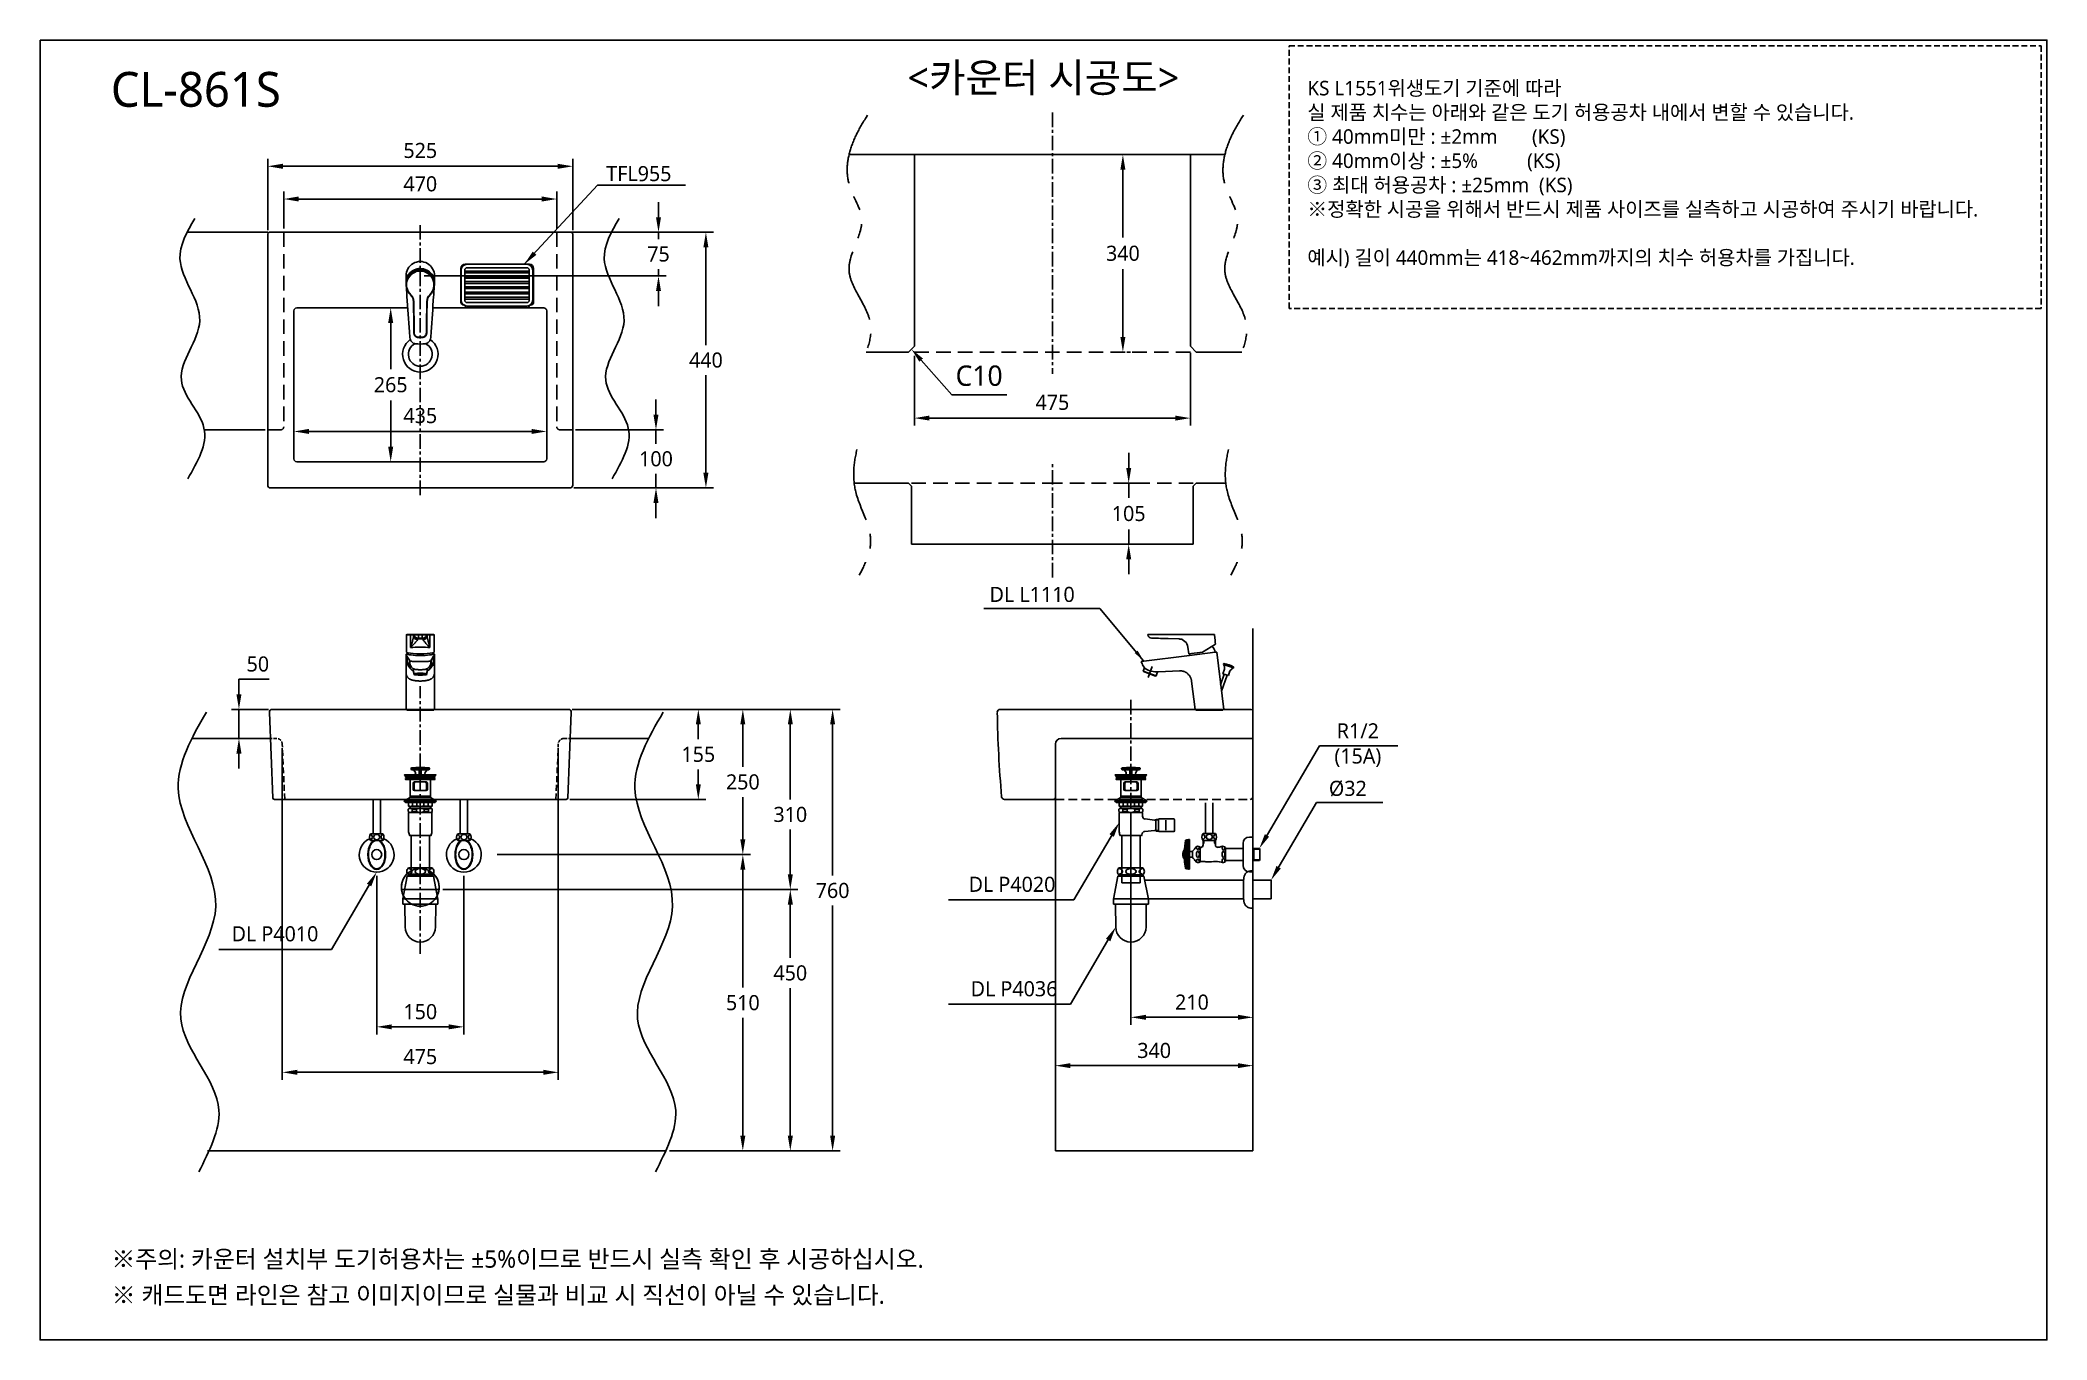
# Model space of a CAD drawing. Extents: x 7672 to 11125, y -4815 to -2578.
import ezdxf

# ---------------------------------------------------------------- set-up
doc = ezdxf.new("R2010")
doc.units = 0
doc.header["$LTSCALE"] = 20
doc.header["$MEASUREMENT"] = 0
for name, pattern in [('CENTER', [2, 1.25, -0.25, 0.25, -0.25]), ('DASHED', [0.75, 0.5, -0.25]), ('HIDDEN', [0.375, 0.25, -0.125]), ('PHANTOM', [2.5, 1.25, -0.25, 0.25, -0.25, 0.25, -0.25])]:
    doc.linetypes.add(name, pattern=pattern)
doc.layers.get('0').update_dxf_attribs({"linetype": 'CONTINUOUS'})
doc.layers.get('DEFPOINTS').update_dxf_attribs({"linetype": 'CONTINUOUS'})
for name, color, linetype in [('1', 1, 'CONTINUOUS'), ('2', 2, 'HIDDEN'), ('3', 3, 'CONTINUOUS'), ('4', 4, 'CONTINUOUS'), ('5', 5, 'CONTINUOUS'), ('6', 6, 'CONTINUOUS'), ('7', 7, 'CONTINUOUS'), ('BASE', 3, 'CONTINUOUS'), ('CENTER', 2, 'CENTER'), ('DEF_LAYER_ASSEM_MEMBER', 7, 'CONTINUOUS'), ('SA-DOOR', 4, 'CONTINUOUS')]:
    doc.layers.add(name, color=color, linetype=linetype)
doc.styles.add('GHS', font='romans', dxfattribs={"bigfont": 'ghs'})
doc.styles.add('ROMANS', font='romans')
doc.styles.get("Standard").update_dxf_attribs({"font": 'NanumGothic.ttf'})
doc.dimstyles.get("Standard").update_dxf_attribs({"dimtxt": 2.5, "dimasz": 2, "dimexe": 2, "dimexo": 1, "dimgap": 1.5, "dimtad": 1, "dimdec": 0, "dimlfac": 10, "dimrnd": 0.5, "dimzin": 0, "dimdsep": 46, "dimtxsty": 'Standard', "dimcen": 0, "dimclrt": 2, "dimadec": 0, "dimazin": 0, "dimtfac": 1, "dimtdec": 0, "dimtmove": 0, "dimatfit": 3, "dimfxl": 0, "dimtolj": 1, "dimtzin": 0, "dimarcsym": 0})

msp = doc.modelspace()

# ---------------------------------------------------------------- texts
at = {"attachment_point": 1, "style": 'GHS'}
for s, insert, char_height, width in [('{\\fNanumGothic|b0|i0|c0|p50;CL-861S}', (7794, -2632.7), 60, 702.2), ('{\\fNanumGothic|b0|i0|c129|p50;※ 캐드도면 라인은 참고 이미지이므로 실물과 비교 시 직선이 아닐 수 있습니다.}', (7795.6, -4723.1), 30, 1933.731)]:
    msp.add_mtext(s, dxfattribs=dict(at, insert=insert, char_height=char_height, width=width))
at = {"color": 2, "insert": (9306.1, -3519.1, -0.8), "char_height": 26, "attachment_point": 1, "style": 'GHS'}
msp.add_mtext_dynamic_manual_height_columns('{\\fNanumGothic|b0|i0|c129|p50;DL L1110}', width=193.13, gutter_width=13.5, heights=[0], dxfattribs=at)
at = {"layer": '1', "color": 2, "char_height": 26, "attachment_point": 5}
for s, insert in [('TFL955', (8702.6, -2807.9, -0.8)), ('R1/2\\P(15A)', (9939.8, -3791.5, -0.8)), ('%%C32', (9922.6, -3866.5, -0.8)), ('DL P4020', (9344.7, -4031.3, 8.5)), ('DL P4010', (8076.5, -4116.5, -0.8)), ('DL P4036', (9348.2, -4211.1, 8.5))]:
    msp.add_mtext(s, dxfattribs=dict(at, insert=insert))
at = {"layer": '2', "color": 7, "insert": (9852.9, -2809.2), "char_height": 25, "attachment_point": 4, "style": 'ROMANS'}
msp.add_mtext('{\\fNanumGothic|b0|i0|c0|p50;KS L1551\\fNanumGothic|b0|i0|c129|p50;위생도기 기준에 따라 \\P실 제품 치수는 아래와 같은 도기 허용공차 내에서 변할 수 있습니다. \\fNanumGothic|b0|i0|c0|p50;\\P\\fNanumGothic|b0|i0|c129|p50;① \\fNanumGothic|b0|i0|c0|p50;40mm\\fNanumGothic|b0|i0|c129|p50;미만 : ±2mm       (KS)\\fNanumGothic|b0|i0|c0|p50; \\P\\fNanumGothic|b0|i0|c129|p50;② \\fNanumGothic|b0|i0|c0|p50;40mm\\fNanumGothic|b0|i0|c129|p50;이상 : ±5%          (KS)\\fNanumGothic|b0|i0|c0|p50;\\P\\fNanumGothic|b0|i0|c129|p50;③ 최대 허용공차 : ±25mm  (KS)\\fNanumGothic|b0|i0|c0|p50;\\P※\\fNanumGothic|b0|i0|c129|p50;정확한 시공을 위해서 반드시 제품 사이즈를 실측하고 시공하여 주시기 바랍니다\\fNanumGothic|b0|i0|c0|p50;.\\P\\P\\fNanumGothic|b0|i0|c129|p50;예시\\fNanumGothic|b0|i0|c0|p50;) \\fNanumGothic|b0|i0|c129|p50;길이 \\fNanumGothic|b0|i0|c0|p50;4\\fNanumGothic|b0|i0|c129|p50;40\\fNanumGothic|b0|i0|c0|p50;mm\\fNanumGothic|b0|i0|c129|p50;는 \\fNanumGothic|b0|i0|c0|p50;4\\fNanumGothic|b0|i0|c129|p50;18\\fNanumGothic|b0|i0|c0|p50;~\\fNanumGothic|b0|i0|c129|p50;462\\fNanumGothic|b0|i0|c0|p50;mm\\fNanumGothic|b0|i0|c129|p50;까지의 치수 허용차를 가집니다\\fNanumGothic|b0|i0|c0|p50;.}', dxfattribs=at)
at = {"layer": '3', "insert": (9164.7, -2617.6), "char_height": 50, "attachment_point": 1, "style": 'GHS'}
msp.add_mtext_dynamic_manual_height_columns('{\\fNanumGothic|b0|i0|c129|p50;<카운터 시공도>}', width=529.159, gutter_width=13.5, heights=[0], dxfattribs=at)
at = {"layer": '3', "color": 2, "insert": (9288.1, -3155.8), "char_height": 35, "attachment_point": 5}
msp.add_mtext('C10', dxfattribs=at)
at = {"layer": '3', "color": 1, "insert": (7795.1, -4661.1), "char_height": 30, "attachment_point": 1, "style": 'GHS'}
msp.add_mtext_dynamic_manual_height_columns('{\\fNanumGothic|b0|i0|c129|p50;※주의: 카운터 설치부 도기허용차는 ±5%이므로 반드시 실측 확인 후 시공하십시오.}', width=3042.401, gutter_width=13.5, heights=[0], dxfattribs=at)

# ---------------------------------------------------------------- blocks, each defined once
blk = doc.blocks.new('A$C0DEF28B4')
at = {"layer": '3'}
for p, q in [((0.5, 185.6), (0.5, 185)), ((0.5, 185), (2.6, 183.5)), ((0.5, 185), (27.5, 185)), ((10.2, 186), (0.9, 186)), ((2.2, 183.3), (2.2, 182)), ((2.2, 179), (2.2, 177.7)), ((8.5, 183.5), (2.4, 183.5)), ((27.5, 177.5), (2.4, 177.5)), ((27.5, 181.5), (2.7, 181.5)), ((27.5, 179.5), (2.7, 179.5)), ((8.5, 183.5), (27.5, 183.5)), ((10, 146.9), (10, 177.5)), ((27.5, 186), (10.2, 186)), ((12.5, 194.6), (11.3, 196.7)), ((11.4, 196.5), (27.5, 196.5)), ((27.5, 194.6), (12.5, 194.6)), ((15, 194.4), (25.7, 193.7)), ((19.2, 189.7), (16.5, 193.6)), ((17.1, 186), (18.6, 186.8)), ((27.5, 173.5), (17.6, 173.5)), ((27.5, 194.6), (25.7, 193.7)), ((25.7, 193.7), (25.7, 186)), ((27, 194.3), (26.5, 187.9)), ((26.5, 188), (27.5, 188)), ((26.8, 186), (26.5, 188)), ((43.6, 196.5), (27.5, 196.5)), ((27.5, 194.6), (29.2, 193.7)), ((27.5, 194.6), (42.5, 194.6)), ((28.4, 188), (27.5, 188)), ((27.5, 186), (44.8, 186)), ((54.5, 185), (27.5, 185)), ((46.5, 183.5), (27.5, 183.5)), ((27.5, 181.5), (52.3, 181.5)), ((27.5, 179.5), (52.3, 179.5)), ((27.5, 177.5), (52.6, 177.5)), ((27.5, 173.5), (37.4, 173.5)), ((28, 194.3), (28.4, 187.9)), ((28.2, 186), (28.4, 188)), ((40, 194.4), (29.2, 193.7)), ((29.2, 193.7), (29.2, 186)), ((35.8, 189.7), (38.5, 193.6)), ((37.9, 186), (36.4, 186.8)), ((42.5, 194.6), (43.7, 196.7)), ((44.8, 186), (54.1, 186)), ((45, 146.9), (45, 177.5)), ((46.5, 183.5), (52.6, 183.5)), ((54.5, 185), (52.4, 183.5)), ((52.8, 183.3), (52.8, 182)), ((52.8, 179), (52.8, 177.7)), ((54.5, 185.6), (54.5, 185)), ((10, 146.9), (0, 140.9)), ((0, 139.9), (0, 140.9)), ((0, 140.9), (27.5, 140.9)), ((10, 139.9), (0, 139.9)), ((1.8, 139.9), (1.8, 138.6)), ((10.7, 149), (10, 150.2)), ((10, 149), (27.5, 149)), ((10, 146.9), (27.5, 146.9)), ((45, 139.9), (10, 139.9)), ((10.7, 146.9), (10.7, 149)), ((15.1, 161), (15.1, 171)), ((16.9, 161), (16.9, 171)), ((27.5, 158.5), (17.6, 158.5)), ((27.5, 158.5), (37.4, 158.5)), ((45, 149), (27.5, 149)), ((45, 146.9), (27.5, 146.9)), ((55, 140.9), (27.5, 140.9)), ((38.1, 161), (38.1, 171)), ((39.9, 161), (39.9, 171)), ((44.3, 149), (45, 150.2)), ((44.3, 146.9), (44.3, 149)), ((45, 146.9), (55, 140.9)), ((45, 139.9), (55, 139.9)), ((53.2, 139.9), (53.2, 138.6)), ((55, 139.9), (55, 140.9)), ((2.3, 138.1), (7.3, 138.1)), ((6.8, 122.4), (6.8, 126.6)), ((7.3, 138.1), (7.3, 132)), ((7.3, 138.1), (27.5, 138.1)), ((8.3, 131.4), (7.3, 132)), ((7.5, 87.4), (7.5, 120)), ((8.3, 131.4), (9.7, 131.4)), ((27.5, 121), (8.5, 121)), ((9.7, 131.4), (27.5, 131.4)), ((10, 128), (10, 131.4)), ((10.1, 128), (27.3, 128)), ((13.5, 126.6), (13.5, 122.4)), ((13.5, 126.6), (20.9, 126.6)), ((13.5, 122.4), (20.9, 122.4)), ((14.1, 132), (14.1, 138.1)), ((14.1, 132), (21.5, 132)), ((20.9, 126.6), (20.9, 122.4)), ((21.5, 132), (21.5, 138.1)), ((47.7, 138.1), (27.5, 138.1)), ((45.3, 131.4), (27.5, 131.4)), ((44.9, 121), (27.5, 121)), ((44.9, 128), (27.7, 128)), ((33.5, 132), (33.5, 138.1)), ((40.9, 132), (33.5, 132)), ((41.5, 126.6), (34.1, 126.6)), ((34.1, 126.6), (34.1, 122.4)), ((41.5, 122.4), (34.1, 122.4)), ((40.9, 132), (40.9, 138.1)), ((41.5, 126.6), (41.5, 122.4)), ((44.3, 121), (44.9, 121)), ((44.9, 121), (45.3, 121)), ((45, 128), (45, 131.4)), ((46.5, 121), (45, 121)), ((46.7, 131.4), (45.3, 131.4)), ((46.7, 131.4), (47.7, 132)), ((47.5, 114.6), (47.5, 120)), ((52.7, 138.1), (47.7, 138.1)), ((47.7, 138.1), (47.7, 132)), ((48.2, 122.4), (48.2, 126.6)), ((52, 109.7), (68, 107.9)), ((70, 108.2), (75.1, 108.2)), ((70.2, 89.8), (70.2, 108.3)), ((71.5, 109), (71.5, 108.2)), ((75.2, 109), (71.5, 109)), ((75.1, 108.2), (75.1, 109.2)), ((75.1, 88.8), (75.1, 108.2)), ((75.9, 110), (101.1, 110)), ((87.5, 90.5), (87.5, 107.9)), ((102.6, 108.5), (102.6, 102.7)), ((9.5, 81), (27.5, 81)), ((11.6, 81), (11.6, 0)), ((45.5, 81), (27.5, 81)), ((43.4, 0), (43.4, 81)), ((51.4, 88.3), (68, 90.1)), ((70.2, 89.8), (75.1, 89.8)), ((71.5, 89), (71.5, 89.8)), ((75.2, 89), (71.5, 89)), ((101.1, 88), (75.9, 88)), ((102.6, 102.7), (102.6, 89.5)), ((11.6, 0), (43.4, 0))]:
    blk.add_line(p, q, dxfattribs=at)
for centre, radius, start, end in [((0.9, 185.6), 0.4, 90, 180), ((2.4, 183.3), 0.2, 90, 180), ((2.7, 182), 0.5, 180, 270), ((2.7, 179), 0.5, 90, 180), ((2.4, 177.7), 0.2, 180, 270), ((6, 180.5), 1, 270, 90), ((12.3, 196.5), 1.1, 97.3204, 169.4262), ((27.5, 78.6), 120, 90, 97.3204), ((14.9, 192.4), 2, 35.2023, 86.2618), ((17.6, 171), 2.5, 90, 180), ((19.4, 171), 2.5, 90, 180), ((17.6, 188.6), 2, 300, 35.2023), ((27.5, 78.6), 120, 82.6796, 90), ((37.4, 188.6), 2, 144.7977, 240), ((35.6, 171), 2.5, 0, 90), ((37.4, 171), 2.5, 0, 90), ((40.1, 192.4), 2, 93.7382, 144.7977), ((42.6, 196.5), 1.1, 10.5738, 82.6796), ((49, 180.5), 1, 90, 270), ((52.3, 182), 0.5, 270, 0), ((52.3, 179), 0.5, 0, 90), ((52.6, 183.3), 0.2, 0, 90), ((52.6, 177.7), 0.2, 270, 0), ((54.1, 185.6), 0.4, 0, 90), ((2.3, 138.6), 0.5, 180, 270), ((17.6, 161), 2.5, 180, 270), ((19.4, 161), 2.5, 180, 270), ((35.6, 161), 2.5, 270, 0), ((37.4, 161), 2.5, 270, 0), ((52.7, 138.6), 0.5, 270, 0), ((10.1, 123.3), 4.7, 43.9409, 136.0591), ((10.1, 125.7), 4.7, 223.9409, 316.0591), ((10.7, 141.6), 10.2, 250.5679, 289.4321), ((8.5, 120), 1, 90, 180), ((27, 114.4), 13.6, 89.0643, 116.6472), ((27, 134.6), 13.6, 243.3528, 270.9357), ((27.3, 160.9), 29.5, 258.5956, 270.3737), ((27.7, 160.9), 29.5, 269.6263, 281.4044), ((28, 114.4), 13.6, 63.3528, 90.9357), ((28, 134.6), 13.6, 269.0643, 296.6472), ((44.3, 141.6), 10.2, 250.5679, 289.4321), ((44.9, 123.3), 4.7, 43.9409, 136.0591), ((44.9, 125.7), 4.7, 223.9409, 316.0591), ((46.5, 120), 1, 0, 90), ((52.5, 114.6), 5, 180, 263.8845), ((68.4, 112.9), 5, 265.3322, 308.1927), ((75.9, 109.2), 0.8, 90, 180), ((101.1, 108.5), 1.5, 0, 90), ((20.5, 87.9), 13, 182.42, 212.3), ((34.5, 87.9), 13, 327.7, 345.0405), ((51.9, 83.3), 5, 96.1155, 165.0405), ((68.4, 85.1), 5, 51.8073, 94.6678), ((75.9, 88.8), 0.8, 180, 270), ((101.1, 89.5), 1.5, 270, 0)]:
    blk.add_arc(centre, radius, start, end, dxfattribs=at)
at = {"layer": '7', "extrusion": (0, 1, 0)}
blk.add_line((7, 143.4, -9.3), (48, 143.4, -9.3), dxfattribs=at)
blk.add_line((7, 143.4, -9.3), (48, 143.4, -9.3), dxfattribs=at)
blk = doc.blocks.new('A$C7012546D')
at = {"layer": '4'}
for p, q in [((0, 49.9), (0, 32.5)), ((16, 65), (16, 0)), ((47.1, 48.4), (16, 48.4)), ((47.1, 16.6), (47.1, 48.4)), ((0, 15.1), (0, 32.5)), ((47.1, 16.6), (16, 16.6))]:
    blk.add_line(p, q, dxfattribs=at)
for centre, radius, start, end in [((20, 49), 20, 146.2077, 177.4359), ((11.3, 54.1), 10, 111.1927, 142.8035), ((17.5, 35), 30, 92.866, 109.0071), ((20, 16), 20, 182.5641, 213.7923), ((11.3, 10.9), 10, 217.1965, 248.8073), ((17.5, 30), 30, 250.9929, 267.134)]:
    blk.add_arc(centre, radius, start, end, dxfattribs=at)
blk = doc.blocks.new('A$C70257C18')
at = {"layer": '1'}
blk.add_line((50.8, 128.4), (4.2, 128.4), dxfattribs=at)
at = {"layer": '3'}
for p, q in [((12.5, 179.6), (11.3, 181.7)), ((11.4, 181.5), (27.5, 181.5)), ((27.5, 179.6), (12.5, 179.6)), ((15, 179.4), (25.8, 178.7)), ((19.2, 174.7), (16.5, 178.6)), ((27.5, 179.6), (25.8, 178.7)), ((25.8, 178.7), (25.8, 171)), ((27, 179.3), (26.6, 172.9)), ((26.8, 171), (26.6, 173)), ((26.6, 173), (27.5, 173)), ((43.6, 181.5), (27.5, 181.5)), ((27.5, 179.6), (42.5, 179.6)), ((27.5, 179.6), (29.3, 178.7)), ((28.5, 173), (27.5, 173)), ((28, 179.3), (28.5, 172.9)), ((28.2, 171), (28.5, 173)), ((40, 179.4), (29.3, 178.7)), ((29.3, 178.7), (29.3, 171)), ((35.8, 174.7), (38.5, 178.6)), ((42.5, 179.6), (43.7, 181.7)), ((0.5, 170.6), (0.5, 170)), ((0.5, 170), (27.5, 170)), ((0.5, 170), (2.6, 168.5)), ((10.2, 171), (0.9, 171)), ((2.2, 168.3), (2.2, 167)), ((2.2, 164), (2.2, 162.7)), ((8.5, 168.5), (2.4, 168.5)), ((27.5, 162.5), (2.4, 162.5)), ((27.5, 166.5), (2.7, 166.5)), ((27.5, 164.5), (2.7, 164.5)), ((8.5, 168.5), (27.5, 168.5)), ((10, 131.9), (10, 162.5)), ((27.5, 171), (10.2, 171)), ((15.1, 146), (15.1, 156)), ((16.9, 146), (16.9, 156)), ((17.1, 171), (18.6, 171.8)), ((27.5, 158.5), (17.6, 158.5)), ((27.5, 143.5), (17.6, 143.5)), ((27.5, 171), (44.8, 171)), ((54.5, 170), (27.5, 170)), ((46.5, 168.5), (27.5, 168.5)), ((27.5, 166.5), (52.3, 166.5)), ((27.5, 164.5), (52.3, 164.5)), ((27.5, 162.5), (52.6, 162.5)), ((27.5, 158.5), (37.4, 158.5)), ((27.5, 143.5), (37.4, 143.5)), ((37.9, 171), (36.4, 171.8)), ((38.1, 146), (38.1, 156)), ((39.9, 146), (39.9, 156)), ((44.8, 171), (54.1, 171)), ((45, 131.9), (45, 162.5)), ((46.5, 168.5), (52.6, 168.5)), ((54.5, 170), (52.4, 168.5)), ((52.8, 168.3), (52.8, 167)), ((52.8, 164), (52.8, 162.7)), ((54.5, 170.6), (54.5, 170)), ((10, 131.9), (0, 125.9)), ((0, 125.9), (27.5, 125.9)), ((0, 124.9), (0, 125.9)), ((10, 124.9), (0, 124.9)), ((1.8, 124.9), (1.8, 123.6)), ((2.3, 123.1), (7.3, 123.1)), ((6.8, 107.4), (6.8, 111.6)), ((7.3, 123.1), (27.5, 123.1)), ((7.3, 123.1), (7.3, 117)), ((8.3, 116.4), (7.3, 117)), ((7.5, 72.4), (7.5, 105)), ((8.3, 116.4), (9.7, 116.4)), ((27.5, 106), (8.5, 106)), ((9.7, 116.4), (27.5, 116.4)), ((10.7, 134), (10, 135.2)), ((10, 134), (27.5, 134)), ((10, 131.9), (27.5, 131.9)), ((45, 124.9), (10, 124.9)), ((10, 113), (10, 116.4)), ((10.1, 113), (27.3, 113)), ((10.7, 131.9), (10.7, 134)), ((13.5, 111.6), (20.9, 111.6)), ((13.5, 111.6), (13.5, 107.4)), ((13.5, 107.4), (20.9, 107.4)), ((14.1, 117), (14.1, 123.1)), ((14.1, 117), (21.5, 117)), ((20.9, 111.6), (20.9, 107.4)), ((21.5, 117), (21.5, 123.1)), ((45, 134), (27.5, 134)), ((45, 131.9), (27.5, 131.9)), ((55, 125.9), (27.5, 125.9)), ((47.7, 123.1), (27.5, 123.1)), ((45.3, 116.4), (27.5, 116.4)), ((44.9, 106), (27.5, 106)), ((44.9, 113), (27.7, 113)), ((33.5, 117), (33.5, 123.1)), ((40.9, 117), (33.5, 117)), ((34.1, 111.6), (34.1, 107.4)), ((41.5, 111.6), (34.1, 111.6)), ((41.5, 107.4), (34.1, 107.4)), ((40.9, 117), (40.9, 123.1)), ((41.5, 111.6), (41.5, 107.4)), ((44.3, 134), (45, 135.2)), ((44.3, 131.9), (44.3, 134)), ((44.3, 106), (44.9, 106)), ((44.9, 106), (45.3, 106)), ((45, 131.9), (55, 125.9)), ((45, 124.9), (55, 124.9)), ((45, 113), (45, 116.4)), ((46.5, 106), (45, 106)), ((46.7, 116.4), (45.3, 116.4)), ((46.7, 116.4), (47.7, 117)), ((47.5, 72.4), (47.5, 105)), ((47.5, 99.6), (47.5, 105)), ((47.7, 123.1), (47.7, 117)), ((52.7, 123.1), (47.7, 123.1)), ((48.2, 107.4), (48.2, 111.6)), ((53.2, 124.9), (53.2, 123.6)), ((55, 124.9), (55, 125.9)), ((9.5, 66), (27.5, 66)), ((11.6, 66), (11.6, 0)), ((45.5, 66), (27.5, 66)), ((43.4, 0), (43.4, 66)), ((11.6, 0), (43.4, 0))]:
    blk.add_line(p, q, dxfattribs=at)
for centre, radius, start, end in [((12.4, 181.5), 1.1, 97.3204, 169.4262), ((27.5, 63.6), 120, 90, 97.3204), ((14.9, 177.4), 2, 35.2023, 86.2618), ((17.6, 173.6), 2, 300, 35.2023), ((27.5, 63.6), 120, 82.6796, 90), ((37.4, 173.6), 2, 144.7977, 240), ((40.1, 177.4), 2, 93.7382, 144.7977), ((42.7, 181.5), 1.1, 10.5738, 82.6796), ((0.9, 170.6), 0.4, 90, 180), ((2.4, 168.3), 0.2, 90, 180), ((2.7, 167), 0.5, 180, 270), ((2.7, 164), 0.5, 90, 180), ((2.4, 162.7), 0.2, 180, 270), ((6, 165.5), 1, 270, 90), ((17.6, 156), 2.5, 90, 180), ((17.6, 146), 2.5, 180, 270), ((19.4, 156), 2.5, 90, 180), ((19.4, 146), 2.5, 180, 270), ((35.6, 156), 2.5, 0, 90), ((35.6, 146), 2.5, 270, 0), ((37.4, 156), 2.5, 0, 90), ((37.4, 146), 2.5, 270, 0), ((49, 165.5), 1, 90, 270), ((52.3, 167), 0.5, 270, 0), ((52.3, 164), 0.5, 0, 90), ((52.6, 168.3), 0.2, 0, 90), ((52.6, 162.7), 0.2, 270, 0), ((54.1, 170.6), 0.4, 0, 90), ((2.3, 123.6), 0.5, 180, 270), ((10.1, 108.3), 4.7, 43.9409, 136.0591), ((10.1, 110.7), 4.7, 223.9409, 316.0591), ((10.7, 126.6), 10.2, 250.5679, 289.4321), ((8.5, 105), 1, 90, 180), ((27, 99.4), 13.6, 89.0643, 116.6472), ((27, 119.6), 13.6, 243.3528, 270.9357), ((27.3, 145.9), 29.5, 258.5956, 270.3737), ((27.7, 145.9), 29.5, 269.6263, 281.4044), ((28, 99.4), 13.6, 63.3528, 90.9357), ((28, 119.6), 13.6, 269.0643, 296.6472), ((44.3, 126.6), 10.2, 250.5679, 289.4321), ((44.9, 108.3), 4.7, 43.9409, 136.0591), ((44.9, 110.7), 4.7, 223.9409, 316.0591), ((46.5, 105), 1, 0, 90), ((52.7, 123.6), 0.5, 270, 0), ((20.5, 72.9), 13, 182.42, 212.3), ((34.5, 72.9), 13, 327.7, 357.58)]:
    blk.add_arc(centre, radius, start, end, dxfattribs=at)
at = {"layer": '7', "extrusion": (0, 1, 0)}
for p, q in [((27.5, 161.2, -14.2), (27.5, 161.2, 445.8)), ((27.5, 161.2, 445.8), (27.5, 161.2, -14.2)), ((27.5, 161.2, -14.2), (27.5, 161.2, 445.8)), ((27.5, 161.2, 445.8), (27.5, 161.2, -14.2)), ((27.5, 161.2, 20), (27.5, 161.2, 0)), ((27.5, 161.2, 20), (27.5, 161.2, 0)), ((27.5, 161.2, 20), (27.5, 161.2, 0)), ((27.5, 161.2, 20), (27.5, 161.2, 0)), ((27.5, 161.2, -14.2), (27.5, 161.2, -14.2)), ((27.5, 161.2, -14.2), (27.5, 161.2, -14.2)), ((27.5, 161.2, -14.2), (27.5, 161.2, -14.2)), ((27.5, 161.2, -14.2), (27.5, 161.2, -14.2)), ((27.5, 161.2, 0), (27.5, 161.2, -14.2)), ((27.5, 161.2, 0), (27.5, 161.2, -14.2)), ((27.5, 161.2, 0), (27.5, 161.2, -14.2)), ((27.5, 161.2, 0), (27.5, 161.2, -14.2)), ((27.5, 161.2, 445.8), (27.5, 161.2, 445.8)), ((27.5, 161.2, 445.8), (27.5, 161.2, 445.8)), ((27.5, 161.2, 445.8), (27.5, 161.2, 445.8)), ((27.5, 161.2, 445.8), (27.5, 161.2, 445.8)), ((27.5, 161.2, 410.5), (27.5, 161.2, 445.8)), ((27.5, 161.2, 410.5), (27.5, 161.2, 445.8))]:
    blk.add_line(p, q, dxfattribs=at)
at = {"layer": '7'}
for points, knots in [([(27.5, 161.2, 381.3), (27.5, 161.2, 320), (27.5, 161.2, 258.7), (27.5, 161.2, 138.2), (27.5, 161.2, 79.1), (27.5, 161.2, 20)], [0, 0, 0, 0, 0.509144, 0.509144, 1, 1, 1, 1]), ([(27.5, 161.2, 381.3), (27.5, 161.2, 320), (27.5, 161.2, 258.7), (27.5, 161.2, 138.2), (27.5, 161.2, 79.1), (27.5, 161.2, 20)], [0, 0, 0, 0, 0.509144, 0.509144, 1, 1, 1, 1]), ([(27.5, 161.2, 381.3), (27.5, 161.2, 320), (27.5, 161.2, 258.7), (27.5, 161.2, 138.2), (27.5, 161.2, 79.1), (27.5, 161.2, 20)], [0, 0, 0, 0, 0.509144, 0.509144, 1, 1, 1, 1]), ([(27.5, 161.2, 381.3), (27.5, 161.2, 320), (27.5, 161.2, 258.7), (27.5, 161.2, 138.2), (27.5, 161.2, 79.1), (27.5, 161.2, 20)], [0, 0, 0, 0, 0.509144, 0.509144, 1, 1, 1, 1]), ([(27.5, 161.2, 410.5), (27.5, 161.2, 410.5), (27.5, 161.2, 410.6), (27.5, 161.2, 411), (27.5, 161.2, 411.2), (27.5, 161.2, 411.6)], [0, 0, 0, 0, 0.535587, 0.535587, 1, 1, 1, 1]), ([(27.5, 161.2, 410.5), (27.5, 161.2, 410.5), (27.5, 161.2, 410.6), (27.5, 161.2, 411), (27.5, 161.2, 411.2), (27.5, 161.2, 411.6)], [0, 0, 0, 0, 0.535587, 0.535587, 1, 1, 1, 1]), ([(27.5, 161.2, 410.5), (27.5, 161.2, 410.5), (27.5, 161.2, 410.6), (27.5, 161.2, 411), (27.5, 161.2, 411.2), (27.5, 161.2, 411.6)], [0, 0, 0, 0, 0.535587, 0.535587, 1, 1, 1, 1]), ([(27.5, 161.2, 410.5), (27.5, 161.2, 410.5), (27.5, 161.2, 410.6), (27.5, 161.2, 411), (27.5, 161.2, 411.2), (27.5, 161.2, 411.6)], [0, 0, 0, 0, 0.535587, 0.535587, 1, 1, 1, 1]), ([(27.5, 161.2, 381.3), (27.5, 161.2, 385.3), (27.5, 161.2, 389.3), (27.5, 161.2, 396.6), (27.5, 161.2, 400), (27.5, 161.2, 405.6), (27.5, 161.2, 407.9), (27.5, 161.2, 410.9), (27.5, 161.2, 411.6), (27.5, 161.2, 411.6)], [0, 0, 0, 0, 0.25, 0.25, 0.5, 0.5, 0.75, 0.75, 1, 1, 1, 1]), ([(27.5, 161.2, 381.3), (27.5, 161.2, 385.3), (27.5, 161.2, 389.3), (27.5, 161.2, 396.6), (27.5, 161.2, 400), (27.5, 161.2, 405.6), (27.5, 161.2, 407.9), (27.5, 161.2, 410.9), (27.5, 161.2, 411.6), (27.5, 161.2, 411.6)], [0, 0, 0, 0, 0.25, 0.25, 0.5, 0.5, 0.75, 0.75, 1, 1, 1, 1]), ([(27.5, 161.2, 381.3), (27.5, 161.2, 385.3), (27.5, 161.2, 389.3), (27.5, 161.2, 396.6), (27.5, 161.2, 400), (27.5, 161.2, 405.6), (27.5, 161.2, 407.9), (27.5, 161.2, 410.9), (27.5, 161.2, 411.6), (27.5, 161.2, 411.6)], [0, 0, 0, 0, 0.25, 0.25, 0.5, 0.5, 0.75, 0.75, 1, 1, 1, 1]), ([(27.5, 161.2, 381.3), (27.5, 161.2, 385.3), (27.5, 161.2, 389.3), (27.5, 161.2, 396.6), (27.5, 161.2, 400), (27.5, 161.2, 405.6), (27.5, 161.2, 407.9), (27.5, 161.2, 410.9), (27.5, 161.2, 411.6), (27.5, 161.2, 411.6)], [0, 0, 0, 0, 0.25, 0.25, 0.5, 0.5, 0.75, 0.75, 1, 1, 1, 1])]:
    blk.add_open_spline(points, degree=3, knots=knots, dxfattribs=at)
for points, degree in [([(27.5, 161.2, 0), (27.5, 161.2)], 1), ([(27.5, 161.2, 0), (27.5, 161.2)], 1), ([(27.5, 161.2, 0), (27.5, 161.2)], 1), ([(27.5, 161.2, 0), (27.5, 161.2)], 1), ([(27.5, 161.2, -14.2), (27.5, 161.2, -9.5), (27.5, 161.2, -4.7), (27.5, 161.2, 0)], 3), ([(27.5, 161.2, -14.2), (27.5, 161.2, -9.5), (27.5, 161.2, -4.7), (27.5, 161.2, 0)], 3), ([(27.5, 161.2, -14.2), (27.5, 161.2, -9.5), (27.5, 161.2, -4.7), (27.5, 161.2, 0)], 3), ([(27.5, 161.2, -14.2), (27.5, 161.2, -9.5), (27.5, 161.2, -4.7), (27.5, 161.2, 0)], 3)]:
    blk.add_open_spline(points, degree=degree, dxfattribs=at)
blk = doc.blocks.new('*D46')
at = {"layer": '1', "color": 3, "lineweight": -2}
for p, q in [((8251.5, -4016.5), (8251.5, -4289.5)), ((8401.5, -4016.5), (8401.5, -4289.5)), ((8375.5, -4276.5), (8277.5, -4276.5))]:
    blk.add_line(p, q, dxfattribs=at)
at = {"layer": '1', "color": 3}
for points in [[(8277.5, -4272.2), (8277.5, -4280.8), (8251.5, -4276.5)], [(8375.5, -4272.2), (8375.5, -4280.8), (8401.5, -4276.5)]]:
    blk.add_solid(points, dxfattribs=at)
at = {"layer": 'DEFPOINTS', "color": 0}
for p in [(8251.5, -4010), (8401.5, -4010), (8251.5, -4276.5)]:
    blk.add_point(p, dxfattribs=at)
at = {"layer": '1', "color": 2, "insert": (8326.5, -4250.5), "char_height": 26, "attachment_point": 5}
blk.add_mtext('\\A1;150', dxfattribs=at)
blk = doc.blocks.new('*D47')
at = {"layer": '1', "color": 3, "lineweight": -2}
for p, q in [((8606.4, -3730), (8894.5, -3730)), ((8881.5, -3756), (8881.5, -3829)), ((8881.5, -3954), (8881.5, -3881)), ((8459, -3980), (8894.5, -3980))]:
    blk.add_line(p, q, dxfattribs=at)
at = {"layer": '1', "color": 3}
for points in [[(8877.2, -3756), (8885.8, -3756), (8881.5, -3730)], [(8877.2, -3954), (8885.8, -3954), (8881.5, -3980)]]:
    blk.add_solid(points, dxfattribs=at)
at = {"layer": 'DEFPOINTS', "color": 0}
for p in [(8599.9, -3730, 0.8), (8452.5, -3980), (8881.5, -3980)]:
    blk.add_point(p, dxfattribs=at)
at = {"layer": '1', "color": 2, "insert": (8881.5, -3855), "char_height": 26, "attachment_point": 5}
blk.add_mtext('\\A1;250', dxfattribs=at)
blk = doc.blocks.new('*D48')
at = {"layer": '1', "color": 3, "lineweight": -2}
for p, q in [((8606.4, -3730), (8976.2, -3730)), ((8963.2, -3756), (8963.2, -3885)), ((8963.2, -4014), (8963.2, -3937)), ((8365.5, -4040), (8976.2, -4040))]:
    blk.add_line(p, q, dxfattribs=at)
at = {"layer": '1', "color": 3}
for points in [[(8958.9, -3756), (8967.6, -3756), (8963.2, -3730)], [(8958.9, -4014), (8967.6, -4014), (8963.2, -4040)]]:
    blk.add_solid(points, dxfattribs=at)
at = {"layer": 'DEFPOINTS', "color": 0}
for p in [(8599.9, -3730, 0.8), (8359, -4040), (8963.2, -4040)]:
    blk.add_point(p, dxfattribs=at)
at = {"layer": '1', "color": 2, "insert": (8963.2, -3911), "char_height": 26, "attachment_point": 5}
blk.add_mtext('\\A1;310', dxfattribs=at)
blk = doc.blocks.new('*D49')
at = {"layer": '1', "color": 3, "lineweight": -2}
for p, q in [((8606.4, -3730), (9049, -3730)), ((9036, -3756), (9036, -4015.9)), ((9036, -4464), (9036, -4067.9)), ((8755.4, -4490), (9049, -4490))]:
    blk.add_line(p, q, dxfattribs=at)
at = {"layer": '1', "color": 3}
for points in [[(9031.7, -3756), (9040.4, -3756), (9036, -3730)], [(9031.7, -4464), (9040.4, -4464), (9036, -4490)]]:
    blk.add_solid(points, dxfattribs=at)
at = {"layer": 'DEFPOINTS', "color": 0}
for p in [(8599.9, -3730, 0.8), (8748.9, -4490), (9036, -4490)]:
    blk.add_point(p, dxfattribs=at)
at = {"layer": '1', "color": 2, "insert": (9036, -4041.9), "char_height": 26, "attachment_point": 5}
blk.add_mtext('\\A1;760', dxfattribs=at)
blk = doc.blocks.new('*D50')
at = {"layer": '1', "color": 3, "lineweight": -2}
for p, q in [((8372, -4040), (8976.2, -4040)), ((8963.2, -4066), (8963.2, -4157.8)), ((8963.2, -4464), (8963.2, -4209.8)), ((8755.4, -4490), (8976.2, -4490))]:
    blk.add_line(p, q, dxfattribs=at)
at = {"layer": '1', "color": 3}
for points in [[(8958.9, -4066), (8967.6, -4066), (8963.2, -4040)], [(8958.9, -4464), (8967.6, -4464), (8963.2, -4490)]]:
    blk.add_solid(points, dxfattribs=at)
at = {"layer": 'DEFPOINTS', "color": 0}
for p in [(8365.5, -4040), (8748.9, -4490), (8963.2, -4490)]:
    blk.add_point(p, dxfattribs=at)
at = {"layer": '1', "color": 2, "insert": (8963.2, -4183.8), "char_height": 26, "attachment_point": 5}
blk.add_mtext('\\A1;450', dxfattribs=at)
blk = doc.blocks.new('*D51')
at = {"layer": '1', "color": 3, "lineweight": -2}
for p, q in [((8459, -3980), (8894.5, -3980)), ((8881.5, -4006), (8881.5, -4209)), ((8881.5, -4464), (8881.5, -4261)), ((8755.4, -4490), (8894.5, -4490))]:
    blk.add_line(p, q, dxfattribs=at)
at = {"layer": '1', "color": 3}
for points in [[(8877.2, -4006), (8885.8, -4006), (8881.5, -3980)], [(8877.2, -4464), (8885.8, -4464), (8881.5, -4490)]]:
    blk.add_solid(points, dxfattribs=at)
at = {"layer": 'DEFPOINTS', "color": 0}
for p in [(8452.5, -3980), (8748.9, -4490), (8881.5, -4490)]:
    blk.add_point(p, dxfattribs=at)
at = {"layer": '1', "color": 2, "insert": (8881.5, -4235), "char_height": 26, "attachment_point": 5}
blk.add_mtext('\\A1;510', dxfattribs=at)
blk = doc.blocks.new('*D52')
at = {"layer": '3', "color": 3, "lineweight": -2}
for p, q in [((9176.7, -3121.5), (9176.7, -3241.6)), ((9651.7, -3116.5), (9651.7, -3241.6)), ((9202.7, -3228.6), (9625.7, -3228.6))]:
    blk.add_line(p, q, dxfattribs=at)
at = {"layer": '3', "color": 3}
for points in [[(9202.7, -3224.3), (9202.7, -3232.9), (9176.7, -3228.6)], [(9625.7, -3224.3), (9625.7, -3232.9), (9651.7, -3228.6)]]:
    blk.add_solid(points, dxfattribs=at)
at = {"layer": 'DEFPOINTS', "color": 0}
for p in [(9176.7, -3115), (9651.7, -3110), (9651.7, -3228.6)]:
    blk.add_point(p, dxfattribs=at)
at = {"layer": '3', "color": 2, "insert": (9414.2, -3201.6), "char_height": 26, "attachment_point": 5}
blk.add_mtext('\\A1;475', dxfattribs=at)
blk = doc.blocks.new('*D53')
at = {"layer": '1', "color": 3, "lineweight": -2}
for p, q in [((9645.2, -2775), (9522.5, -2775)), ((9535.5, -2801), (9535.5, -2917.9)), ((9535.5, -3089), (9535.5, -2972.2)), ((9542, -3115), (9548.5, -3115))]:
    blk.add_line(p, q, dxfattribs=at)
at = {"layer": '1', "color": 3}
for points in [[(9531.2, -2801), (9539.8, -2801), (9535.5, -2775)], [(9531.2, -3089), (9539.8, -3089), (9535.5, -3115)]]:
    blk.add_solid(points, dxfattribs=at)
at = {"layer": 'DEFPOINTS', "color": 0}
for p in [(9651.7, -2775), (9535.5, -3115), (9535.5, -3115)]:
    blk.add_point(p, dxfattribs=at)
at = {"layer": '1', "color": 2, "insert": (9535.5, -2945), "char_height": 26, "attachment_point": 5}
blk.add_mtext('\\A1;340', dxfattribs=at)
blk = doc.blocks.new('*D54')
at = {"layer": '1', "color": 3, "lineweight": -2}
for p, q in [((9545.5, -3314.5), (9545.5, -3288.5)), ((9542, -3340.5), (9558.5, -3340.5)), ((9545.5, -3340.5), (9545.5, -3365.9)), ((9420.7, -3445.5), (9558.5, -3445.5)), ((9545.5, -3445.5), (9545.5, -3420.1)), ((9545.5, -3471.5), (9545.5, -3497.5))]:
    blk.add_line(p, q, dxfattribs=at)
at = {"layer": '1', "color": 3}
for points in [[(9541.2, -3314.5), (9549.8, -3314.5), (9545.5, -3340.5)], [(9541.2, -3471.5), (9549.8, -3471.5), (9545.5, -3445.5)]]:
    blk.add_solid(points, dxfattribs=at)
at = {"layer": 'DEFPOINTS', "color": 0}
for p in [(9535.5, -3340.5), (9414.2, -3445.5), (9545.5, -3445.5)]:
    blk.add_point(p, dxfattribs=at)
at = {"layer": '1', "color": 2, "insert": (9545.5, -3393), "char_height": 26, "attachment_point": 5}
blk.add_mtext('\\A1;105', dxfattribs=at)
blk = doc.blocks.new('*D55')
at = {"layer": '3', "color": 3, "lineweight": -2}
for p, q in [((8064, -2905.3), (8064, -2782.1)), ((8090, -2795.1), (8563, -2795.1)), ((8589, -2905.3), (8589, -2782.1))]:
    blk.add_line(p, q, dxfattribs=at)
at = {"layer": '3', "color": 3}
for points in [[(8090, -2790.8), (8090, -2799.5), (8064, -2795.1)], [(8563, -2790.8), (8563, -2799.5), (8589, -2795.1)]]:
    blk.add_solid(points, dxfattribs=at)
at = {"layer": 'DEFPOINTS', "color": 0}
for p in [(8589, -2795.1), (8064, -2911.8), (8589, -2911.8)]:
    blk.add_point(p, dxfattribs=at)
at = {"layer": '3', "color": 2, "insert": (8326.5, -2768), "char_height": 26, "attachment_point": 5}
blk.add_mtext('\\A1;525', dxfattribs=at)
blk = doc.blocks.new('*D56')
at = {"layer": '3', "color": 3, "lineweight": -2}
for p, q in [((9759.3, -3886.5), (9759.3, -4273.1)), ((9549.3, -3907.8), (9549.3, -4273.1)), ((9575.3, -4260.1), (9733.3, -4260.1))]:
    blk.add_line(p, q, dxfattribs=at)
at = {"layer": '3', "color": 3}
for points in [[(9575.3, -4255.7), (9575.3, -4264.4), (9549.3, -4260.1)], [(9733.3, -4255.7), (9733.3, -4264.4), (9759.3, -4260.1)]]:
    blk.add_solid(points, dxfattribs=at)
at = {"layer": 'DEFPOINTS', "color": 0}
for p in [(9549.3, -3901.3), (9759.3, -3880), (9759.3, -4260.1)]:
    blk.add_point(p, dxfattribs=at)
at = {"layer": '3', "color": 2, "insert": (9654.3, -4234.1), "char_height": 26, "attachment_point": 5}
blk.add_mtext('\\A1;210', dxfattribs=at)
blk = doc.blocks.new('*D57')
at = {"layer": '3', "color": 3, "lineweight": -2}
for p, q in [((8109, -3177.8), (8109, -3264.6)), ((8544, -3177.8), (8544, -3264.6)), ((8135, -3251.6), (8518, -3251.6))]:
    blk.add_line(p, q, dxfattribs=at)
at = {"layer": '3', "color": 3}
for points in [[(8135, -3247.2), (8135, -3255.9), (8109, -3251.6)], [(8518, -3247.2), (8518, -3255.9), (8544, -3251.6)]]:
    blk.add_solid(points, dxfattribs=at)
at = {"layer": 'DEFPOINTS', "color": 0}
for p in [(8109, -3171.3), (8544, -3171.3), (8544, -3251.6)]:
    blk.add_point(p, dxfattribs=at)
at = {"layer": '3', "color": 2, "insert": (8326.5, -3224.4), "char_height": 26, "attachment_point": 5}
blk.add_mtext('\\A1;435', dxfattribs=at)
blk = doc.blocks.new('*D58')
at = {"layer": '1', "color": 3, "lineweight": -2}
for p, q in [((8252.9, -3038.8), (8288.6, -3038.8)), ((8275.6, -3064.8), (8275.6, -3144.1)), ((8275.6, -3277.8), (8275.6, -3198.5)), ((8252.9, -3303.8), (8288.6, -3303.8))]:
    blk.add_line(p, q, dxfattribs=at)
at = {"layer": '1', "color": 3}
for points in [[(8271.2, -3064.8), (8279.9, -3064.8), (8275.6, -3038.8)], [(8271.2, -3277.8), (8279.9, -3277.8), (8275.6, -3303.8)]]:
    blk.add_solid(points, dxfattribs=at)
at = {"layer": 'DEFPOINTS', "color": 0}
for p in [(8246.4, -3038.8), (8246.4, -3303.8), (8275.6, -3303.8)]:
    blk.add_point(p, dxfattribs=at)
at = {"layer": '1', "color": 2, "insert": (8275.6, -3171.3), "char_height": 26, "attachment_point": 5}
blk.add_mtext('\\A1;265', dxfattribs=at)
blk = doc.blocks.new('*D59')
at = {"layer": '1', "color": 3, "lineweight": -2}
for p, q in [((8587.8, -3730), (8817.9, -3730)), ((8804.9, -3756), (8804.9, -3781.5)), ((8804.9, -3859), (8804.9, -3833.5)), ((8584, -3885), (8817.9, -3885))]:
    blk.add_line(p, q, dxfattribs=at)
at = {"layer": '1', "color": 3}
for points in [[(8800.6, -3756), (8809.3, -3756), (8804.9, -3730)], [(8800.6, -3859), (8809.3, -3859), (8804.9, -3885)]]:
    blk.add_solid(points, dxfattribs=at)
at = {"layer": 'DEFPOINTS', "color": 0}
for p in [(8581.3, -3730), (8804.9, -3730), (8577.5, -3885)]:
    blk.add_point(p, dxfattribs=at)
at = {"layer": '1', "color": 2, "insert": (8804.9, -3807.5), "char_height": 26, "attachment_point": 5}
blk.add_mtext('\\A1;155', dxfattribs=at)
blk = doc.blocks.new('*D60')
at = {"layer": '1', "color": 3, "lineweight": -2}
for p, q in [((8736.4, -2882.8), (8736.4, -2856.8)), ((8073.5, -2908.8), (8749.4, -2908.8)), ((8736.4, -2908.8), (8736.4, -2920.3)), ((8333, -2983.8), (8749.4, -2983.8)), ((8736.4, -2983.8), (8736.4, -2972.3)), ((8736.4, -3009.8), (8736.4, -3035.8))]:
    blk.add_line(p, q, dxfattribs=at)
at = {"layer": '1', "color": 3}
for points in [[(8732.1, -2882.8), (8740.7, -2882.8), (8736.4, -2908.8)], [(8732.1, -3009.8), (8740.7, -3009.8), (8736.4, -2983.8)]]:
    blk.add_solid(points, dxfattribs=at)
at = {"layer": 'DEFPOINTS', "color": 0}
for p in [(8067, -2908.8), (8736.4, -2908.8), (8326.5, -2983.8)]:
    blk.add_point(p, dxfattribs=at)
at = {"layer": '1', "color": 2, "insert": (8736.4, -2946.3), "char_height": 26, "attachment_point": 5}
blk.add_mtext('\\A1;75', dxfattribs=at)
blk = doc.blocks.new('*D61')
at = {"layer": '1', "color": 3, "lineweight": -2}
for p, q in [((8014.5, -3704), (8014.5, -3678)), ((8014.5, -3678), (8066.5, -3678)), ((8065.3, -3730), (8001.5, -3730)), ((8014.5, -3780), (8014.5, -3730)), ((8066.9, -3780), (8001.5, -3780)), ((8014.5, -3806), (8014.5, -3832))]:
    blk.add_line(p, q, dxfattribs=at)
at = {"layer": '1', "color": 3}
for points in [[(8010.1, -3704), (8018.8, -3704), (8014.5, -3730)], [(8010.1, -3806), (8018.8, -3806), (8014.5, -3780)]]:
    blk.add_solid(points, dxfattribs=at)
at = {"layer": 'DEFPOINTS', "color": 0}
for p in [(8014.5, -3730), (8071.8, -3730), (8073.4, -3780)]:
    blk.add_point(p, dxfattribs=at)
at = {"layer": '1', "color": 2, "insert": (8047, -3652), "char_height": 26, "attachment_point": 5}
blk.add_mtext('\\A1;50', dxfattribs=at)
blk = doc.blocks.new('*D62')
at = {"layer": '1', "color": 3, "lineweight": -2}
for p, q in [((9759.3, -3879.3), (9759.3, -4356.3)), ((9419.3, -4336.8), (9419.3, -4330.3)), ((9445.3, -4343.3), (9733.3, -4343.3))]:
    blk.add_line(p, q, dxfattribs=at)
at = {"layer": '1', "color": 3}
for points in [[(9445.3, -4339), (9445.3, -4347.6), (9419.3, -4343.3)], [(9733.3, -4339), (9733.3, -4347.6), (9759.3, -4343.3)]]:
    blk.add_solid(points, dxfattribs=at)
at = {"layer": 'DEFPOINTS', "color": 0}
for p in [(9759.3, -3872.8, -0.8), (9419.3, -4343.3, -0.8), (9759.3, -4343.3)]:
    blk.add_point(p, dxfattribs=at)
at = {"layer": '1', "color": 2, "insert": (9589.3, -4317.3), "char_height": 26, "attachment_point": 5}
blk.add_mtext('\\A1;340', dxfattribs=at)
blk = doc.blocks.new('*D63')
at = {"layer": '1', "color": 3, "lineweight": -2}
for p, q in [((8091.5, -2902.3), (8091.5, -2838.5)), ((8117.5, -2851.5), (8535.5, -2851.5)), ((8561.5, -2902.3), (8561.5, -2838.5))]:
    blk.add_line(p, q, dxfattribs=at)
at = {"layer": '1', "color": 3}
for points in [[(8117.5, -2847.1), (8117.5, -2855.8), (8091.5, -2851.5)], [(8535.5, -2847.1), (8535.5, -2855.8), (8561.5, -2851.5)]]:
    blk.add_solid(points, dxfattribs=at)
at = {"layer": 'DEFPOINTS', "color": 0}
for p in [(8561.5, -2851.5), (8091.5, -2908.8), (8561.5, -2908.8)]:
    blk.add_point(p, dxfattribs=at)
at = {"layer": '1', "color": 2, "insert": (8326.5, -2825.5), "char_height": 26, "attachment_point": 5}
blk.add_mtext('\\A1;470', dxfattribs=at)
blk = doc.blocks.new('*D64')
at = {"layer": '1', "color": 3, "lineweight": -2}
for p, q in [((8732.1, -3222.8), (8732.1, -3196.8)), ((8645.7, -3248.8), (8745.1, -3248.8)), ((8732.1, -3248.8), (8732.1, -3272.8)), ((8639, -3348.8), (8745.1, -3348.8)), ((8732.1, -3348.8), (8732.1, -3324.8)), ((8732.1, -3374.8), (8732.1, -3400.8))]:
    blk.add_line(p, q, dxfattribs=at)
at = {"layer": '1', "color": 3}
for points in [[(8727.7, -3222.8), (8736.4, -3222.8), (8732.1, -3248.8)], [(8727.7, -3374.8), (8736.4, -3374.8), (8732.1, -3348.8)]]:
    blk.add_solid(points, dxfattribs=at)
at = {"layer": 'DEFPOINTS', "color": 0}
for p in [(8639.2, -3248.8), (8632.5, -3348.8), (8732.1, -3348.8)]:
    blk.add_point(p, dxfattribs=at)
at = {"layer": '1', "color": 2, "insert": (8732.1, -3298.8), "char_height": 26, "attachment_point": 5}
blk.add_mtext('\\A1;100', dxfattribs=at)
blk = doc.blocks.new('*D65')
at = {"layer": '1', "color": 3, "lineweight": -2}
for p, q in [((8089, -3796.5), (8089, -4367.8)), ((8564, -3796.5), (8564, -4367.8)), ((8115, -4354.8), (8538, -4354.8))]:
    blk.add_line(p, q, dxfattribs=at)
at = {"layer": '1', "color": 3}
for points in [[(8115, -4350.4), (8115, -4359.1), (8089, -4354.8)], [(8538, -4350.4), (8538, -4359.1), (8564, -4354.8)]]:
    blk.add_solid(points, dxfattribs=at)
at = {"layer": 'DEFPOINTS', "color": 0}
for p in [(8089, -3790, -0.8), (8564, -3790), (8564, -4354.8)]:
    blk.add_point(p, dxfattribs=at)
at = {"layer": '1', "color": 2, "insert": (8326.5, -4327.8), "char_height": 26, "attachment_point": 5}
blk.add_mtext('\\A1;475', dxfattribs=at)
blk = doc.blocks.new('*D66')
at = {"layer": '1', "color": 3, "lineweight": -2}
for p, q in [((8587.5, -2908.8), (8831, -2908.8)), ((8818, -2934.8), (8818, -3102.8)), ((8818, -3322.8), (8818, -3154.8)), ((8590.5, -3348.8), (8831, -3348.8))]:
    blk.add_line(p, q, dxfattribs=at)
at = {"layer": '1', "color": 3}
for points in [[(8813.6, -2934.8), (8822.3, -2934.8), (8818, -2908.8)], [(8813.6, -3322.8), (8822.3, -3322.8), (8818, -3348.8)]]:
    blk.add_solid(points, dxfattribs=at)
at = {"layer": 'DEFPOINTS', "color": 0}
for p in [(8581, -2908.8), (8584, -3348.8), (8818, -3348.8)]:
    blk.add_point(p, dxfattribs=at)
at = {"layer": '1', "color": 2, "insert": (8818, -3128.8), "char_height": 26, "attachment_point": 5}
blk.add_mtext('\\A1;440', dxfattribs=at)

# ---------------------------------------------------------------- dimensions: what is measured, and where the dimension line sits
at = {"layer": '1'}
for base, p1, p2, picture, middle in [((9535.5, -3115), (9651.7, -2775), (9535.5, -3115), '*D53', (9535.5, -2945)), ((8736.4, -2908.8), (8326.5, -2983.8), (8067, -2908.8), '*D60', (8736.4, -2946.3)), ((8275.6, -3303.8), (8246.4, -3038.8), (8246.4, -3303.8), '*D58', (8275.6, -3171.3)), ((8014.5, -3730), (8073.4, -3780), (8071.8, -3730), '*D61', (8047, -3652)), ((8881.5, -4490, -0.8), (8452.5, -3980, -0.8), (8748.9, -4490, -0.8), '*D51', (8881.5, -4235, -0.8))]:
    dim = msp.add_linear_dim(base=base, p1=p1, p2=p2, angle=90, dimstyle='Standard', override={"dimscale": 1.3, "dimtxt": 20, "dimasz": 20, "dimexe": 10, "dimexo": 5, "dimgap": 10, "dimtih": 1, "dimtoh": 1, "dimlfac": 1, "dimzin": 8, "dimclrd": 3, "dimclre": 3, "dimfxl": 1.25, "dimarcsym": 1}, dxfattribs=at)
    dim.commit()
    dim.dimension.update_dxf_attribs({"geometry": picture, "text_midpoint": middle})
for base, p1, p2, picture, middle in [((8561.5, -2851.5), (8091.5, -2908.8), (8561.5, -2908.8), '*D63', (8326.5, -2851.5)), ((9759.3, -4343.3), (9419.3, -4343.3, -0.8), (9759.3, -3872.8, -0.8), '*D62', (9589.3, -4343.3))]:
    dim = msp.add_linear_dim(base=base, p1=p1, p2=p2, dimstyle='Standard', override={"dimscale": 1.3, "dimtxt": 20, "dimasz": 20, "dimexe": 10, "dimexo": 5, "dimgap": 10, "dimlfac": 1, "dimzin": 8, "dimclrd": 3, "dimclre": 3, "dimfxl": 1.25, "dimarcsym": 1}, dxfattribs=at)
    dim.commit()
    dim.dimension.update_dxf_attribs({"geometry": picture, "text_midpoint": middle, "dimtype": 160})
for base, p1, p2, picture, middle in [((8818, -3348.8), (8581, -2908.8), (8584, -3348.8), '*D66', (8818, -3128.8)), ((8732.1, -3348.8), (8639.2, -3248.8), (8632.5, -3348.8), '*D64', (8732.1, -3298.8)), ((9545.5, -3445.5), (9535.5, -3340.5), (9414.2, -3445.5), '*D54', (9545.5, -3393)), ((8963.2, -4040, -0.8), (8599.9, -3730), (8359, -4040, -0.8), '*D48', (8963.2, -3911, -0.8)), ((8881.5, -3980, -0.8), (8599.9, -3730), (8452.5, -3980, -0.8), '*D47', (8881.5, -3855, -0.8)), ((8804.9, -3730), (8577.5, -3885), (8581.3, -3730), '*D59', (8804.9, -3807.5)), ((9036, -4490, -0.8), (8599.9, -3730), (8748.9, -4490, -0.8), '*D49', (9036, -4041.9, -0.8)), ((8963.2, -4490, -0.8), (8365.5, -4040, -0.8), (8748.9, -4490, -0.8), '*D50', (8963.2, -4183.8, -0.8))]:
    dim = msp.add_linear_dim(base=base, p1=p1, p2=p2, angle=90, dimstyle='Standard', override={"dimscale": 1.3, "dimtxt": 20, "dimasz": 20, "dimexe": 10, "dimexo": 5, "dimgap": 10, "dimtih": 1, "dimtoh": 1, "dimlfac": 1, "dimzin": 8, "dimclrd": 3, "dimclre": 3, "dimfxl": 1.25, "dimarcsym": 1}, dxfattribs=at)
    dim.commit()
    dim.dimension.update_dxf_attribs({"geometry": picture, "text_midpoint": middle, "dimtype": 160})
for base, p1, p2, override, picture, middle in [((8564, -4354.8), (8089, -3790, -0.8), (8564, -3790), {"dimscale": 1.3, "dimtxt": 20, "dimasz": 20, "dimexe": 10, "dimexo": 5, "dimgap": 10, "dimlfac": 1, "dimzin": 8, "dimclrd": 3, "dimclre": 3, "dimfxl": 1.25, "dimarcsym": 1}, '*D65', (8326.5, -4327.8)), ((8251.5, -4276.5, -0.8), (8401.5, -4010, -0.8), (8251.5, -4010, -0.8), {"dimscale": 1.3, "dimtxt": 20, "dimasz": 20, "dimexe": 10, "dimexo": 5, "dimgap": 10, "dimlfac": 1, "dimzin": 8, "dimclrd": 3, "dimclre": 3}, '*D46', (8326.5, -4250.5, -0.8))]:
    dim = msp.add_linear_dim(base=base, p1=p1, p2=p2, dimstyle='Standard', override=override, dxfattribs=at)
    dim.commit()
    dim.dimension.update_dxf_attribs({"geometry": picture, "text_midpoint": middle})
at = {"layer": '3', "color": 7}
dim = msp.add_linear_dim(base=(8589, -2795.1), p1=(8064, -2911.8), p2=(8589, -2911.8), dimstyle='Standard', override={"dimscale": 1.3, "dimtxt": 20, "dimasz": 20, "dimexe": 10, "dimexo": 5, "dimgap": 10, "dimlfac": 1, "dimzin": 8, "dimclrd": 3, "dimclre": 3, "dimfxl": 1.25, "dimarcsym": 1}, dxfattribs=at)
dim.commit()
dim.dimension.update_dxf_attribs({"geometry": '*D55', "text_midpoint": (8326.5, -2795.1), "dimtype": 160})
for base, p1, p2, picture, middle in [((9651.7, -3228.6), (9176.7, -3115), (9651.7, -3110), '*D52', (9414.2, -3201.6)), ((8544, -3251.6), (8109, -3171.3), (8544, -3171.3), '*D57', (8326.5, -3224.4)), ((9759.3, -4260.1, -0.8), (9549.3, -3901.3, -0.8), (9759.3, -3880, -0.8), '*D56', (9654.3, -4234.1, -0.8))]:
    dim = msp.add_linear_dim(base=base, p1=p1, p2=p2, dimstyle='Standard', override={"dimscale": 1.3, "dimtxt": 20, "dimasz": 20, "dimexe": 10, "dimexo": 5, "dimgap": 10, "dimlfac": 1, "dimzin": 8, "dimclrd": 3, "dimclre": 3, "dimfxl": 1.25, "dimarcsym": 1}, dxfattribs=at)
    dim.commit()
    dim.dimension.update_dxf_attribs({"geometry": picture, "text_midpoint": middle})

# ---------------------------------------------------------------- linework, layer by layer
for p, q in [((9709.3, -3651.2, -0.8), (9708.8, -3652.6, -0.8)), ((9708.8, -3652.6, -0.8), (9726, -3658.6, -0.8)), ((9709.3, -3651.2, -0.8), (9726.5, -3657.1, -0.8)), ((9726.5, -3657.1, -0.8), (9726, -3658.6, -0.8)), ((9710, -3669.4, -0.8), (9703.7, -3687.6, -0.8)), ((9705.1, -3698.9, -0.8), (9714.7, -3671.1, -0.8)), ((9707.6, -3668.6, -0.8), (9710.4, -3660.6, -0.8)), ((9707.6, -3668.6, -0.8), (9717.1, -3671.9, -0.8)), ((9717.1, -3671.9, -0.8), (9719.8, -3663.8, -0.8))]:
    msp.add_line(p, q)
at = {"ltscale": 0.5}
for p, q in [((9592.5, -3672.4, -0.8), (9570.4, -3664.4, -0.8)), ((8351, -3730), (8302, -3730)), ((8303.5, -3730), (8303.5, -3731.5)), ((8349.6, -3730), (8303.5, -3730)), ((8349.6, -3730), (8349.6, -3731.5)), ((9661.2, -3730, -0.8), (9661.2, -3731.5, -0.8)), ((9661.2, -3730, -0.8), (9707.3, -3730, -0.8)), ((9707.3, -3730, -0.8), (9707.3, -3731.5, -0.8))]:
    msp.add_line(p, q, dxfattribs=at)
at = {"color": 7, "linetype": 'HIDDEN'}
msp.add_line((8309.1, -3730), (8309.1, -3730), dxfattribs=at)
at = {"color": 3}
for p, q in [((9873.8, -3792.7, -0.8), (9780.4, -3952.1, -0.8)), ((10008.5, -3792.7, -0.8), (9873.8, -3792.7, -0.8)), ((9868.7, -3890.3, -0.8), (9800.5, -4006.8, -0.8)), ((9982.7, -3890.3, -0.8), (9868.7, -3890.3, -0.8))]:
    msp.add_line(p, q, dxfattribs=at)
at = {"color": 4, "linetype": 'ByBlock'}
for p, q in [((8296.6, -4056, -0.8), (8304, -4017, -0.8)), ((8349, -4017, -0.8), (8304, -4017, -0.8)), ((8345.6, -4015, -0.8), (8349, -4017, -0.8)), ((8356.5, -4056.5, -0.8), (8349, -4017, -0.8)), ((8296.5, -4056, -0.8), (8296.5, -4065.5, -0.8)), ((8296.5, -4056, -0.8), (8356.5, -4056, -0.8)), ((8296.5, -4065.5, -0.8), (8298.9, -4065.5, -0.8)), ((8298.9, -4065.5, -0.8), (8354.5, -4065.5, -0.8)), ((8300, -4067.3, -0.8), (8300.5, -4104.6, -0.8)), ((8353, -4067.4, -0.8), (8352.5, -4104.6, -0.8)), ((8356.5, -4065.5, -0.8), (8354.5, -4065.5, -0.8)), ((8356.5, -4056.5, -0.8), (8356.5, -4065.5, -0.8))]:
    msp.add_line(p, q, dxfattribs=at)
at = {"color": 4, "linetype": 'HIDDEN'}
msp.add_line((8307.4, -4015, -0.8), (8304, -4017, -0.8), dxfattribs=at)
at = {"color": 4}
for p, q in [((9519.3, -4056.5, 8.5), (9526.8, -4017, 8.5)), ((9530.2, -4015, 8.5), (9526.8, -4017, 8.5)), ((9571.8, -4017, 8.5), (9526.8, -4017, 8.5)), ((9568.4, -4015, 8.5), (9571.8, -4017, 8.5)), ((9579.3, -4056.5, 8.5), (9571.8, -4017, 8.5)), ((9519.3, -4056, 8.5), (9579.2, -4056, 8.5)), ((9519.3, -4056.5, 8.5), (9519.3, -4065.5, 8.5)), ((9519.6, -4065.5, 8.5), (9521.6, -4065.5, 8.5)), ((9521.6, -4065.5, 8.5), (9577.3, -4065.5, 8.5)), ((9522.8, -4067.3, 8.5), (9523.3, -4104.6, 8.5)), ((9575.8, -4067.4, 8.5), (9575.3, -4104.6, 8.5)), ((9579.3, -4065.5, 8.5), (9577.3, -4065.5, 8.5)), ((9579.3, -4056.5, 8.5), (9579.3, -4065.5, 8.5))]:
    msp.add_line(p, q, dxfattribs=at)
at = {"color": 7}
msp.add_arc((9594.8, -3623.3, -0.8), 42.1, 240.0249, 272.5293, dxfattribs=at)
for centre, radius, start, end in [((9699.7, -3658.6, -0.8), 10.9, 349.5117, 33.2045), ((9704.6, -3692.9, -0.8), 41.9, 58.4578, 83.5422), ((9729.5, -3668.9, -0.8), 10.9, 108.7955, 152.4883)]:
    msp.add_arc(centre, radius, start, end)
at = {"color": 4, "linetype": 'ByBlock'}
for centre, radius, start, end in [((8298, -4067.3, -0.8), 2, 0, 64.1581), ((8355, -4067.4, -0.8), 2, 104.4775, 180), ((8326.5, -4104.6, -0.8), 26, 180, 0)]:
    msp.add_arc(centre, radius, start, end, dxfattribs=at)
at = {"color": 4}
for centre, radius, start, end in [((9520.8, -4067.3, 8.5), 2, 0, 64.1581), ((9577.8, -4067.4, 8.5), 2, 104.4775, 180), ((9549.3, -4104.6, 8.5), 26, 180, 0)]:
    msp.add_arc(centre, radius, start, end, dxfattribs=at)
at = {"layer": '1', "linetype": 'CENTER'}
for p, q in [((9414.2, -2702.5, 0), (9414.2, -3152.4, -0.7)), ((8326.5, -2896.3), (8326.5, -3361.3)), ((9414.2, -3503), (9414.2, -3308)), ((8326.5, -4150.9, -0.8), (8326.5, -3690, -0.8)), ((9549.3, -3713.7, -0.8), (9549.3, -3901.3, -0.8))]:
    msp.add_line(p, q, dxfattribs=at)
at = {"layer": '1'}
for p, q in [((8064, -2908.8), (7925.5, -2908.8)), ((8589, -2908.8), (8655.6, -2908.8)), ((8059.7, -3248.8), (7954.9, -3248.8)), ((8593.4, -3248.8), (8685, -3248.8)), ((9759.3, -4490, -0.8), (9759.3, -3590.7, -0.8)), ((8068.5, -3780), (7933.6, -3780)), ((8584.5, -3780), (8719.5, -3780)), ((9419.3, -3866.8, -0.8), (9419.3, -4490, -0.8)), ((8294, -4040, -0.8), (8359, -4040, -0.8)), ((7960.4, -4490, -0.8), (8748.9, -4490, -0.8)), ((9419.3, -4490, -0.8), (9759.3, -4490, -0.8))]:
    msp.add_line(p, q, dxfattribs=at)
at = {"layer": '1', "color": 7, "linetype": 'Continuous'}
for p, q in [((8302.5, -2995.5, 36.5), (8302.5, -2999.1, 36.5)), ((8323.5, -2973.6, 36.5), (8323.5, -2973.2, 36.5)), ((8329.5, -2973.2, 36.5), (8329.5, -2973.6, 36.5)), ((8350.5, -2999.1, 36.5), (8350.5, -2995.5, 36.5)), ((8315, -3037.5, 36.5), (8314.8, -3028, 36.5)), ((8315.3, -3028, 36.5), (8315.5, -3037.5, 36.5)), ((8337.6, -3037.5, 36.5), (8337.8, -3028, 36.5)), ((8338.3, -3028, 36.5), (8338.1, -3037.5, 36.5)), ((8337.9, -3054.3, 36.5), (8337.9, -3054.3, 36.5)), ((8323.5, -3089.8, 36.5), (8323.5, -3089.3, 36.5)), ((8323.5, -3089.3, 36.5), (8329.6, -3089.3, 36.5)), ((8323.5, -3089.8, 36.5), (8329.6, -3089.8, 36.5)), ((8329.6, -3089.8, 36.5), (8329.6, -3089.3, 36.5)), ((8302.5, -3601.7), (8302.5, -3631.4)), ((8309.9, -3601.8), (8309.9, -3623.7)), ((8314.8, -3601.7), (8314.8, -3603.4)), ((8315, -3601.7), (8314.8, -3601.7)), ((8314.9, -3601.8), (8315, -3601.7)), ((8315.3, -3601.2), (8315.5, -3601.2)), ((8322.1, -3608.2), (8321.9, -3608.8)), ((8323.5, -3601.2), (8323.5, -3601.8)), ((8323.5, -3601.2), (8329.6, -3601.2)), ((8323.5, -3607.3), (8323.5, -3601.8)), ((8329.6, -3601.8), (8323.5, -3601.8)), ((8329.6, -3607.3), (8323.5, -3607.3)), ((8329.6, -3601.2), (8329.6, -3601.8)), ((8329.6, -3607.3), (8329.6, -3601.8)), ((8331.2, -3608.8), (8331, -3608.2)), ((8337.6, -3601.2), (8337.8, -3601.2)), ((8338.1, -3601.7), (8338.2, -3601.8)), ((8338.3, -3601.7), (8338.1, -3601.7)), ((8338.3, -3601.7), (8338.3, -3603.4)), ((8343.2, -3601.8), (8343.2, -3623.7)), ((8350.5, -3631.4), (8350.5, -3601.7)), ((9613.6, -3608.2, -0.8), (9632.2, -3608.8, -0.8)), ((9630.6, -3601.2, -0.8), (9613.7, -3601.2, -0.8)), ((9640.1, -3601.2, -0.8), (9630.6, -3601.2, -0.8)), ((9651.9, -3601.2, -0.8), (9640.1, -3601.2, -0.8)), ((9648.8, -3634.4, -0.8), (9647.3, -3622.8, -0.8)), ((9692.6, -3601.2, -0.8), (9651.9, -3601.2, -0.8)), ((9672.6, -3631.4, -0.8), (9694.9, -3617.5, -0.8)), ((9688.6, -3621.5, -0.8), (9689.2, -3621.4, -0.8)), ((9693.1, -3601.7, -0.8), (9694.3, -3611.2, -0.8)), ((9694.5, -3614.1, -0.8), (9694.9, -3617.5, -0.8)), ((8314.8, -3660.1), (8314.8, -3666.3)), ((8326.5, -3634.4), (8326.5, -3637.2)), ((8338.3, -3666.3), (8338.3, -3660.1)), ((9672.6, -3631.4, -0.8), (9648.8, -3634.4, -0.8)), ((9694.2, -3631.8, -0.8), (9650.3, -3637.2, -0.8)), ((8315.6, -3669.7), (8315.6, -3665.6)), ((8317.6, -3668.5), (8317.6, -3668.8)), ((8335.6, -3668.8), (8335.6, -3668.5)), ((8337.5, -3669.7), (8337.5, -3665.6)), ((8303.5, -3731.5), (8349.6, -3731.5)), ((9707.3, -3731.5, -0.8), (9661.2, -3731.5, -0.8))]:
    msp.add_line(p, q, dxfattribs=at)
at = {"layer": '1', "color": 1, "linetype": 'CENTER'}
msp.add_line((9579, -3674.9, -0.8), (9585.8, -3656.4, -0.8), dxfattribs=at)
at = {"layer": '1', "linetype": 'HIDDEN'}
for p, q in [((8079, -3780), (8068.5, -3780)), ((8574, -3780), (8584.5, -3780))]:
    msp.add_line(p, q, dxfattribs=at)
at = {"layer": '1', "color": 3}
for p, q in [((9451.3, -4057.8, 8.5), (9519.2, -3942, 8.5)), ((8173.6, -4143.1, -0.8), (8241.4, -4027.2, -0.8)), ((9235.5, -4057.8, 8.5), (9451.3, -4057.8, 8.5)), ((7979.8, -4143.1, -0.8), (8173.6, -4143.1, -0.8)), ((9445.3, -4237.7, 8.5), (9513.2, -4121.8, 8.5)), ((9235.5, -4237.7, 8.5), (9445.3, -4237.7, 8.5))]:
    msp.add_line(p, q, dxfattribs=at)
at = {"layer": '1', "color": 7, "linetype": 'Continuous', "extrusion": (0, 0, -1)}
for centre, radius, start, end in [((-9578.8, -3601.7, 0.8), 0.5, 347.8974, 90.0013), ((-9692.6, -3601.7, 0.8), 0.5, 90.0013, 170.5306), ((-9672.4, -3635.9, 0.8), 22.2, 356.704, 4.5825)]:
    msp.add_arc(centre, radius, start, end, dxfattribs=at)
at = {"layer": '1', "color": 7, "linetype": 'Continuous'}
for centre, radius, start, end in [((9585.1, -3600.4, -0.8), 7, 192.1026, 268.295), ((9631.5, -3624.7, -0.8), 16, 6.9772, 88.295), ((9688.8, -3621.7, -0.8), 0.5, 41.0047, 74.5923), ((9672.4, -3635.9, -0.8), 22.2, 10.7041, 41.0047), ((8326.5, -3635.9), 22.2, 171.3783, 176.2682), ((8326.5, -3635.9), 22.2, 3.7318, 8.6217)]:
    msp.add_arc(centre, radius, start, end, dxfattribs=at)
at = {"layer": '1', "linetype": 'HIDDEN'}
for centre, start, end in [((8079, -3790), 0, 90), ((8574, -3790), 90, 180)]:
    msp.add_arc(centre, 10, start, end, dxfattribs=at)
at = {"layer": '1', "color": 7, "linetype": 'Continuous', "extrusion": (0, 0, -1)}
for centre, major_axis, ratio, start_param, end_param in [((8326.5, -2999.1, 36.5), (0, -24.2), 0.992851, 0.765013, 5.518172), ((8326.5, -2999.1, 36.5), (0, -23.7), 0.992543, 0.765013, 5.518172), ((8326.5, -2995.5, 36.5), (-24, 0), 0.935718, 0, 1.445468), ((8326.5, -2995.5, 36.5), (-24, 0), 0.935718, 1.696124, 3.141593), ((8298.8, -3028.2, 36.5), (0, -16.1), 0.992083, 3.906606, 4.700928), ((8298.8, -3028.2, 36.5), (0, -16.6), 0.992543, 3.906606, 4.700928), ((8322, -3037.1, 36.5), (-2.5, 218.6), 0.032013, 4.633846, 4.710991), ((8322, -3037.1, 36.5), (-2.5, 218.6), 0.029729, 4.633846, 4.710991), ((8331.1, -3037.1, 36.5), (-2.5, -218.6), 0.029729, 4.713787, 4.790932), ((8354.3, -3028.2, 36.5), (0, -16.6), 0.992543, 1.582257, 2.37658), ((8331.1, -3037.1, 36.5), (-2.5, -218.6), 0.032013, 4.713787, 4.790932), ((8354.3, -3028.2, 36.5), (0, -16.1), 0.992083, 1.582257, 2.37658)]:
    msp.add_ellipse(centre, major_axis=major_axis, ratio=ratio, start_param=start_param, end_param=end_param, dxfattribs=at)
at = {"layer": '1', "color": 7, "linetype": 'Continuous'}
for centre, major_axis, ratio, start_param, end_param in [((8310.3, -3016.2, 36.5), (-0.348, -0.359), 0.000015, 4.712373, 6.371212), ((8315.3, -3028, 36.5), (-0.5, -0.006), 0.000022, 4.712434, 6.281756), ((8315.5, -3037.5, 36.5), (-0.5, -0.006), 0.000022, 4.712434, 6.281756), ((8337.6, -3037.5, 36.5), (-0.5, 0.006), 0.000022, 3.142304, 4.712343), ((8337.8, -3028, 36.5), (-0.5, 0.006), 0.000022, 3.142304, 4.712343), ((8342.8, -3016.2, 36.5), (0.348, -0.359), 0.000015, 6.195158, 7.853998), ((8315.7, -3054.3, 36.5), (-0.5, -0.007), 0.000022, 4.712445, 6.283744), ((8337.4, -3054.3, 36.5), (-0.5, 0.007), 0.000022, 3.142373, 4.712333), ((8316, -3081.9, 36.5), (-0.5, -0.007), 0.000022, 4.712446, 6.284862), ((8337.1, -3081.9, 36.5), (-0.5, 0.007), 0.000022, 3.142383, 4.712333), ((8326.5, -3601.2), (-23.5, 0), 0.000022, 5.477402, 7.374729), ((8326.5, -3601.7), (-24, 0), 0.002517, 6.283167, 7.088969), ((8310.3, -3601.7), (0, -0.5), 0.695239, 3.141562, 4.800401), ((8298.8, -3601.7), (-16, 0), 0.003831, 2.335809, 3.130132), ((8326.5, -3625.9), (-24, 0), 0.131412, 3.947376, 5.477402), ((8298.8, -3601.2), (-16.5, 0), 0.000022, 2.335809, 3.130132), ((8315.3, -3601.7), (0.001, -0.5), 0.999935, 3.139694, 4.711835), ((8321.8, -3603.4), (7, -0.19), 0.930294, 3.172608, 4.68701), ((8321.9, -3601.8), (6.54, -2.49), 0.999493, 3.506988, 5.07605), ((8315.5, -3601.7), (0.001, -0.5), 0.999935, 3.139694, 4.711835), ((8322, -3601.7), (-7.43, 0.17), 0.062803, 0.343078, 0.420223), ((8315.7, -3601.7), (0.001, -0.5), 0.999907, 3.14003, 4.789267), ((8322.1, -3601.2), (6.54, -2.49), 0.999493, 3.584134, 5.07605), ((8322, -3601.2), (-6.96, 0), 0.00065, 5.840394, 5.91754), ((8316, -3601.7), (0.001, -0.5), 0.999901, 3.140073, 4.916903), ((8322.4, -3600.4), (6.77, -1.78), 0.999527, 3.604908, 4.96927), ((8326.5, -3610), (-40, 0), 0.030099, 4.596742, 4.828036), ((8330.7, -3600.4), (-6.77, -1.78), 0.999527, 1.313915, 2.678277), ((8331, -3601.2), (-6.54, -2.49), 0.999493, 1.207135, 2.699051), ((8331.2, -3601.8), (-6.54, -2.49), 0.999493, 1.207135, 2.776197), ((8331.3, -3603.4), (-7, -0.19), 0.930294, 1.596175, 3.110577), ((8337.1, -3601.7), (0.001, 0.5), 0.999901, 4.507873, 6.284703), ((8326.5, -3601.2), (-23.5, 0), 0.000022, 2.038834, 3.947376), ((8337.4, -3601.7), (0.001, 0.5), 0.999907, 4.63551, 6.284747), ((8331.1, -3601.2), (-6.96, 0), 0.00065, 3.507238, 3.584383), ((8337.6, -3601.7), (0.001, 0.5), 0.999935, 4.712943, 6.285084), ((8337.8, -3601.7), (0.001, 0.5), 0.999935, 4.712943, 6.285084), ((8354.3, -3601.2), (-16.5, 0), 0.000022, 0.011461, 0.805783), ((8331.1, -3601.7), (-7.43, -0.17), 0.062803, 2.721369, 2.798515), ((8354.3, -3601.7), (-16, 0), 0.003831, 0.011461, 0.805783), ((8342.8, -3601.7), (0, -0.5), 0.695239, 1.482784, 3.141623), ((8326.5, -3601.7), (-24, 0), 0.002517, 2.335809, 3.141611), ((8326.5, -3631.4), (-24, 0), 0.121869, 0, 3.141593), ((8326.5, -3634.5), (-22.1, 0), 0.121869, 6.275282, 7.853982), ((8326.5, -3634.5), (22.1, 0), 0.121869, 4.712389, 6.291088), ((8326.6, -3666.3), (-11.8, 0), 0.173648, 5.912046, 6.654324), ((8326.6, -3669.3), (-11.2, 0), 0.173648, 0.231456, 1.570796), ((8326.6, -3669.3), (-10, 0), 0.173648, 4.712389, 7.853982), ((8326.6, -3668.8), (-9, 0), 0.173648, 6.076086, 7.853982), ((8326.6, -3669.3), (10, 0), 0.173648, 4.712389, 7.853982), ((8326.6, -3668.8), (9, 0), 0.173648, 4.712389, 6.490285), ((8326.6, -3669.3), (11.2, 0), 0.173648, 4.712389, 6.051729), ((8326.6, -3666.3), (-11.8, 0), 0.173648, 2.770454, 3.512732)]:
    msp.add_ellipse(centre, major_axis=major_axis, ratio=ratio, start_param=start_param, end_param=end_param, dxfattribs=at)
at = {"layer": '1'}
for points in [[(7938.5, -2885.1, -0.8), (7913, -2954.3, -0.8), (7947, -3061.1, -0.8), (7915.4, -3163.1, -0.8), (7954.3, -3245.7, -0.8), (7926.3, -3333.1, -0.8)], [(8668.6, -2885.1, -0.8), (8643.1, -2954.3, -0.8), (8677.1, -3061.1, -0.8), (8645.6, -3163.1, -0.8), (8684.4, -3245.7, -0.8), (8656.5, -3333.1, -0.8)]]:
    msp.add_spline(points, degree=3, dxfattribs=at)
at = {"layer": '1', "color": 7, "linetype": 'Continuous'}
for points, knots in [([(8329.5, -2973.6, 36.5), (8329.5, -2973.7, 36.5), (8329.5, -2973.7, 36.5), (8329.3, -2973.7, 36.5), (8329.1, -2973.8, 36.5), (8328.7, -2973.8, 36.5), (8328.4, -2973.8, 36.5), (8327.9, -2973.8, 36.5), (8327.5, -2973.8, 36.5), (8326.9, -2973.8, 36.5), (8326.5, -2973.8, 36.5), (8325.9, -2973.8, 36.5), (8325.6, -2973.8, 36.5), (8325, -2973.8, 36.5), (8324.7, -2973.8, 36.5), (8324.2, -2973.8, 36.5), (8324, -2973.8, 36.5), (8323.7, -2973.7, 36.5), (8323.6, -2973.7, 36.5), (8323.6, -2973.6, 36.5), (8323.5, -2973.6, 36.5), (8323.5, -2973.6, 36.5)], [0, 0, 0, 0, 0.106849, 0.106849, 0.213662, 0.213662, 0.32101, 0.32101, 0.428728, 0.428728, 0.535874, 0.535874, 0.642403, 0.642403, 0.74922, 0.74922, 0.856785, 0.856785, 0.964404, 0.964404, 1, 1, 1, 1]), ([(8315.7, -3054.3, 36.5), (8315.7, -3058.7, 36.5), (8315.8, -3063, 36.5), (8315.9, -3072.2, 36.5), (8316, -3077.1, 36.5), (8316, -3081.9, 36.5)], [0, 0, 0, 0, 0.471221, 0.471221, 1, 1, 1, 1]), ([(8337.1, -3081.9, 36.5), (8337.1, -3077.6, 36.5), (8337.2, -3073.2, 36.5), (8337.3, -3064.1, 36.5), (8337.4, -3059.2, 36.5), (8337.4, -3054.3, 36.5)], [0, 0, 0, 0, 0.471221, 0.471221, 1, 1, 1, 1]), ([(8323.5, -3089.8, 36.5), (8321.4, -3089.8, 36.5), (8319.4, -3088.9, 36.5), (8316.5, -3086, 36.5), (8315.6, -3084, 36.5), (8315.6, -3081.9, 36.5)], [0, 0, 0, 0, 0.5, 0.5, 1, 1, 1, 1]), ([(8316, -3081.9, 36.5), (8316.1, -3083.9, 36.5), (8316.9, -3085.8, 36.5), (8319.6, -3088.5, 36.5), (8321.5, -3089.3, 36.5), (8323.5, -3089.3, 36.5)], [0, 0, 0, 0, 0.5, 0.5, 1, 1, 1, 1]), ([(8329.6, -3089.3, 36.5), (8331.6, -3089.3, 36.5), (8333.5, -3088.5, 36.5), (8336.2, -3085.8, 36.5), (8337, -3083.9, 36.5), (8337.1, -3081.9, 36.5)], [0, 0, 0, 0, 0.5, 0.5, 1, 1, 1, 1]), ([(8337.5, -3081.9, 36.5), (8337.5, -3084, 36.5), (8336.7, -3086, 36.5), (8333.8, -3088.9, 36.5), (8331.7, -3089.8, 36.5), (8329.6, -3089.8, 36.5)], [0, 0, 0, 0, 0.5, 0.5, 1, 1, 1, 1]), ([(8302.9, -3601.2), (8302.9, -3601.2), (8302.8, -3601.3), (8302.7, -3601.3), (8302.6, -3601.5), (8302.5, -3601.6), (8302.6, -3601.7), (8302.6, -3601.7)], [0, 0, 0, 0, 0.124593, 0.330708, 0.627587, 0.907043, 1, 1, 1, 1]), ([(8309.9, -3623.7), (8311, -3619.9), (8312.1, -3616.1), (8313.4, -3610.8), (8313.9, -3609.1), (8314.6, -3605.9), (8314.8, -3604.5), (8314.8, -3603.4)], [0, 0, 0, 0, 0.5, 0.5, 0.75, 0.75, 1, 1, 1, 1]), ([(8321.5, -3609.9), (8321.3, -3610.6), (8320.6, -3611.7), (8318.9, -3613.9), (8317.9, -3615.1), (8314.6, -3618.8), (8312.1, -3621.2), (8309.9, -3623.7)], [0, 0, 0, 0, 0.25, 0.25, 0.5, 0.5, 1, 1, 1, 1]), ([(8315.6, -3601.8), (8315.5, -3601.8), (8315.4, -3601.8), (8315.3, -3601.8), (8315.2, -3601.8), (8315.2, -3601.8)], [0, 0, 0, 0, 0.528779, 0.528779, 1, 1, 1, 1]), ([(8323.5, -3601.8), (8321.4, -3601.8), (8319.4, -3601.8), (8316.5, -3601.8), (8315.6, -3601.8), (8315.6, -3601.8)], [0, 0, 0, 0, 0.5, 0.5, 1, 1, 1, 1]), ([(8315.7, -3601.2), (8315.7, -3601.2), (8315.8, -3601.2), (8315.9, -3601.2), (8316, -3601.2), (8316, -3601.2)], [0, 0, 0, 0, 0.471221, 0.471221, 1, 1, 1, 1]), ([(8316, -3601.2), (8316.1, -3601.2), (8316.9, -3601.2), (8319.6, -3601.2), (8321.5, -3601.2), (8323.5, -3601.2)], [0, 0, 0, 0, 0.5, 0.5, 1, 1, 1, 1]), ([(8322.4, -3607.4), (8322.4, -3607.5), (8322.3, -3607.7), (8322.2, -3607.9), (8322.2, -3608.1), (8322.1, -3608.2)], [0, 0, 0, 0, 0.507283, 0.507283, 1, 1, 1, 1]), ([(8323.5, -3607.3), (8323.4, -3607.3), (8323.4, -3607.3), (8323.3, -3607.3), (8323.2, -3607.3), (8323, -3607.4), (8322.9, -3607.4), (8322.7, -3607.4), (8322.6, -3607.4), (8322.5, -3607.4), (8322.5, -3607.4), (8322.4, -3607.4), (8322.4, -3607.4), (8322.4, -3607.4)], [0, 0, 0, 0, 0.026091, 0.026091, 0.225145, 0.225145, 0.424804, 0.424804, 0.632121, 0.632121, 0.850642, 0.850642, 1, 1, 1, 1]), ([(8329.6, -3601.2), (8331.6, -3601.2), (8333.5, -3601.2), (8336.2, -3601.2), (8337, -3601.2), (8337.1, -3601.2)], [0, 0, 0, 0, 0.5, 0.5, 1, 1, 1, 1]), ([(8337.5, -3601.8), (8337.5, -3601.8), (8336.7, -3601.8), (8333.8, -3601.8), (8331.7, -3601.8), (8329.6, -3601.8)], [0, 0, 0, 0, 0.5, 0.5, 1, 1, 1, 1]), ([(8330.7, -3607.4), (8330.7, -3607.4), (8330.7, -3607.4), (8330.6, -3607.4), (8330.5, -3607.4), (8330.4, -3607.4), (8330.3, -3607.4), (8330.1, -3607.4), (8329.9, -3607.3), (8329.8, -3607.3), (8329.7, -3607.3), (8329.6, -3607.3)], [0, 0, 0, 0, 0.216994, 0.216994, 0.450628, 0.450628, 0.677029, 0.677029, 0.891233, 0.891233, 1, 1, 1, 1]), ([(8331, -3608.2), (8330.9, -3608.1), (8330.9, -3607.9), (8330.8, -3607.7), (8330.7, -3607.5), (8330.7, -3607.4)], [0, 0, 0, 0, 0.507283, 0.507283, 1, 1, 1, 1]), ([(8343.2, -3623.7), (8341, -3621.2), (8338.5, -3618.8), (8335.2, -3615.1), (8334.2, -3613.9), (8332.5, -3611.7), (8331.8, -3610.6), (8331.6, -3609.9)], [0, 0, 0, 0, 0.5, 0.5, 0.75, 0.75, 1, 1, 1, 1]), ([(8337.1, -3601.2), (8337.1, -3601.2), (8337.2, -3601.2), (8337.3, -3601.2), (8337.4, -3601.2), (8337.4, -3601.2)], [0, 0, 0, 0, 0.471221, 0.471221, 1, 1, 1, 1]), ([(8337.9, -3601.8), (8337.9, -3601.8), (8337.8, -3601.8), (8337.7, -3601.8), (8337.6, -3601.8), (8337.5, -3601.8)], [0, 0, 0, 0, 0.528779, 0.528779, 1, 1, 1, 1]), ([(8338.3, -3603.4), (8338.3, -3604.5), (8338.5, -3605.9), (8339.2, -3609.1), (8339.7, -3610.8), (8341, -3616.1), (8342.1, -3619.9), (8343.2, -3623.7)], [0, 0, 0, 0, 0.25, 0.25, 0.5, 0.5, 1, 1, 1, 1]), ([(8350.5, -3601.7), (8350.5, -3601.7), (8350.5, -3601.6), (8350.5, -3601.5), (8350.4, -3601.4), (8350.3, -3601.3), (8350.2, -3601.3), (8350.2, -3601.2), (8350.2, -3601.2)], [0, 0, 0, 0, 0.153365, 0.406483, 0.611954, 0.785582, 0.930364, 1, 1, 1, 1]), ([(9586.2, -3601.2, -0.8), (9584.2, -3601.2, -0.8), (9582.3, -3601.2, -0.8), (9579.6, -3601.2, -0.8), (9578.8, -3601.2, -0.8), (9578.8, -3601.2, -0.8)], [0, 0, 0, 0, 0.500111, 0.500111, 1, 1, 1, 1]), ([(9584.9, -3607.3, -0.8), (9584.9, -3607.3, -0.8), (9584.9, -3607.3, -0.8), (9584.9, -3607.3, -0.8), (9585, -3607.3, -0.8), (9585.1, -3607.4, -0.8), (9585.1, -3607.4, -0.8), (9585.3, -3607.4, -0.8), (9585.3, -3607.4, -0.8), (9585.6, -3607.4, -0.8), (9585.7, -3607.4, -0.8), (9585.9, -3607.4, -0.8), (9586, -3607.4, -0.8), (9586, -3607.4, -0.8)], [0, 0, 0, 0, 0.024553, 0.024553, 0.223922, 0.223922, 0.423896, 0.423896, 0.63154, 0.63154, 0.850407, 0.850407, 1, 1, 1, 1]), ([(9586, -3607.4, -0.8), (9590.7, -3607.5, -0.8), (9595.4, -3607.7, -0.8), (9604.6, -3607.9, -0.8), (9609.1, -3608.1, -0.8), (9613.6, -3608.2, -0.8)], [0, 0, 0, 0, 0.507283, 0.507283, 1, 1, 1, 1]), ([(9613.7, -3601.2, -0.8), (9609.4, -3601.2, -0.8), (9605.1, -3601.2, -0.8), (9595.9, -3601.2, -0.8), (9591, -3601.2, -0.8), (9586.2, -3601.2, -0.8)], [0, 0, 0, 0, 0.471221, 0.471221, 1, 1, 1, 1]), ([(9694.3, -3611.1, -0.8), (9694.3, -3611.1, -0.8), (9694.3, -3611.1, -0.8), (9694.3, -3611.2, -0.8), (9694.3, -3611.3, -0.8), (9694.3, -3611.6, -0.8), (9694.3, -3611.8, -0.8), (9694.3, -3612.3, -0.8), (9694.3, -3612.5, -0.8), (9694.4, -3613.1, -0.8), (9694.4, -3613.5, -0.8), (9694.4, -3613.8, -0.8), (9694.4, -3613.9, -0.8), (9694.4, -3614, -0.8), (9694.5, -3614.1, -0.8)], [0, 0, 0, 0, 0.072189, 0.072189, 0.285147, 0.285147, 0.498679, 0.498679, 0.713706, 0.713706, 0.928842, 0.928842, 0.928842, 1, 1, 1, 1])]:
    msp.add_open_spline(points, degree=3, knots=knots, dxfattribs=at)
for points, degree in [([(8315.2, -3054.3, 36.5), (8315.4, -3068.1, 36.5), (8315.5, -3081.9, 36.5)], 2), ([(8337.6, -3081.9, 36.5), (8337.7, -3068.1, 36.5), (8337.9, -3054.3, 36.5)], 2), ([(8314.8, -3603.4), (8314.9, -3602.4), (8314.9, -3601.8), (8314.9, -3601.8)], 3), ([(8321.9, -3608.8), (8321.8, -3608.8), (8321.7, -3609.2), (8321.5, -3609.9)], 3), ([(8331.6, -3609.9), (8331.4, -3609.2), (8331.3, -3608.8), (8331.2, -3608.8)], 3), ([(8338.2, -3601.8), (8338.2, -3601.8), (8338.2, -3602.4), (8338.3, -3603.4)], 3), ([(9632.2, -3608.8, -0.8), (9634.1, -3608.8, -0.8), (9636, -3609.2, -0.8), (9637.8, -3609.9, -0.8)], 3)]:
    msp.add_open_spline(points, degree=degree, dxfattribs=at)
at = {"layer": '1'}
for points in [[(7958.4, -3735, -1.4), (7933.3, -3778.7, -1.4), (7870, -3888.9, -1.4), (8038.8, -4065.2, -1.4), (7853.9, -4257.5, -1.4), (8012.8, -4399.6, -1.4), (7962.9, -4490.3, -1.4), (7945.5, -4526.3, -1.4)], [(8744.3, -3735, -1.4), (8719.2, -3778.7, -1.4), (8655.9, -3888.9, -1.4), (8824.7, -4065.2, -1.4), (8639.8, -4257.5, -1.4), (8798.8, -4399.6, -1.4), (8748.8, -4490.3, -1.4), (8731.4, -4526.3, -1.4)]]:
    msp.add_open_spline(points, degree=3, knots=[0, 0, 0, 0, 73.75249, 185.872697, 292.632011, 383.878885, 443.081751, 443.081751, 443.081751, 443.081751], dxfattribs=at)
at = {"layer": '1', "color": 3}
for points in [[(9512.4, -3945, 8.5), (9519.9, -3949.4, 8.5), (9529.3, -3924.7, 8.5)], [(9787.1, -3949.2, -0.8), (9779.7, -3944.8, -0.8), (9770.3, -3969.4, -0.8)], [(9807.2, -4003.9, -0.8), (9799.8, -3999.5, -0.8), (9790.4, -4024.1, -0.8)], [(8234.7, -4030.2, -0.8), (8242.2, -4034.6, -0.8), (8251.5, -4010, -0.8)], [(9506.4, -4124.8, 8.5), (9513.9, -4129.2, 8.5), (9523.3, -4104.6, 8.5)]]:
    msp.add_solid(points, dxfattribs=at)
at = {"layer": '2', "color": 7, "ltscale": 5}
for p, q in [((8091.5, -2908.8), (8091.5, -3243.7)), ((8561.5, -2908.8), (8561.5, -3243.7)), ((9176.7, -3115), (9414.2, -3115)), ((9651.7, -3115), (9414.2, -3115)), ((8086.5, -3248.7), (8064, -3248.7)), ((8086.5, -3248.7), (8064, -3248.7)), ((8566.5, -3248.7), (8589, -3248.7)), ((8566.5, -3248.7), (8589, -3248.7)), ((9171.7, -3340.5), (9414.2, -3340.5)), ((9656.7, -3340.5), (9414.2, -3340.5))]:
    msp.add_line(p, q, dxfattribs=at)
at = {"layer": '2', "color": 7, "ltscale": 3}
msp.add_line((9419.3, -3885, -0.8), (9754.3, -3885, -0.8), dxfattribs=at)
at = {"layer": '2', "color": 7, "ltscale": 5}
for centre, start, end in [((8086.5, -3243.7), 270, 0), ((8086.5, -3243.7), 270, 0), ((8566.5, -3243.7), 180, 270), ((8566.5, -3243.7), 180, 270)]:
    msp.add_arc(centre, 5, start, end, dxfattribs=at)
at = {"layer": '3', "color": 7}
for p, q in [((9064.4, -2775), (9414.2, -2775)), ((9710.9, -2775), (9414.2, -2775)), ((8064, -3343.8), (8064, -2911.8)), ((8067, -2908.8), (8586, -2908.8)), ((8326.5, -2908.8), (8581, -2908.8)), ((8589, -2911.8), (8589, -3343.8)), ((8403.5, -2963.8), (8514.5, -2963.8)), ((8396.5, -3028.8), (8396.5, -2970.8)), ((8521.5, -3028.8), (8521.5, -2970.8)), ((8404.5, -3038.8), (8404.5, -3036.8)), ((8513.5, -3038.8), (8513.5, -3036.8)), ((8109, -3298.8), (8109, -3043.8)), ((8114, -3038.8), (8305, -3038.8)), ((8348.1, -3038.8), (8539, -3038.8)), ((8544, -3043.8), (8544, -3298.8)), ((8539, -3303.8), (8114, -3303.8)), ((8584, -3348.8), (8069, -3348.8)), ((8066.8, -3735.2), (8072.6, -3882.1)), ((8071.8, -3730), (8326.5, -3730)), ((8581.3, -3730), (8326.5, -3730)), ((8586.3, -3735.2), (8580.5, -3882.1)), ((9324.3, -3730, -0.8), (9756.3, -3730, -0.8)), ((9759.3, -3733, -0.8), (9759.3, -3880, -0.8)), ((9419.3, -3790, -0.8), (9419.3, -3882, -0.8)), ((9429.3, -3780, -0.8), (9759.3, -3780, -0.8)), ((8075.6, -3885), (8326.5, -3885)), ((8577.5, -3885), (8326.5, -3885)), ((9331.8, -3885, -0.8), (9419.3, -3885, -0.8))]:
    msp.add_line(p, q, dxfattribs=at)
at = {"layer": '3', "color": 7, "ltscale": 5}
for p, q in [((9176.7, -2775), (9176.7, -3105)), ((9651.7, -2775), (9651.7, -3105)), ((9176.7, -3105), (9166.7, -3115)), ((9651.7, -3105), (9661.7, -3115)), ((9094, -3115), (9166.7, -3115)), ((9739.9, -3115), (9661.7, -3115)), ((9073.1, -3340.5), (9166.7, -3340.5)), ((9166.7, -3340.5), (9171.7, -3345.5)), ((9171.7, -3345.5), (9171.7, -3445.5)), ((9661.7, -3340.5), (9656.7, -3345.5)), ((9656.7, -3345.5), (9656.7, -3445.5)), ((9661.7, -3340.5), (9712.5, -3340.5)), ((9171.7, -3445.5), (9656.7, -3445.5))]:
    msp.add_line(p, q, dxfattribs=at)
at = {"layer": '3', "color": 3}
for p, q in [((9188.3, -3128.8), (9240.9, -3188.3)), ((9240.9, -3188.3), (9335.7, -3188.3))]:
    msp.add_line(p, q, dxfattribs=at)
at = {"layer": '3', "linetype": 'DASHED'}
msp.add_lwpolyline([(9821.5, -2587.9), (11115.4, -2587.9), (11115.4, -3039.8), (9821.5, -3039.8)], close=True, dxfattribs=at)
at = {"layer": '3', "color": 7}
for centre, radius, start, end in [((8067, -2911.8), 3, 90, 180), ((8586, -2911.8), 3, 0, 90), ((8403.5, -2970.8), 7, 90, 180), ((8514.5, -2970.8), 7, 0, 90), ((8401.5, -3028.8), 5, 180, 270), ((8401.5, -3036.8), 3, 0, 90), ((8516.5, -3036.8), 3, 90, 180), ((8516.5, -3028.8), 5, 270, 0), ((8114, -3043.8), 5, 90, 180), ((8539, -3043.8), 5, 0, 90), ((8326.5, -3118.8), 30.5, 124.2333, 55.7667), ((8326.5, -3118.8), 30.5, 124.2333, 55.7667), ((8326.5, -3118.8), 20.5, 116.1627, 63.8373), ((8326.5, -3118.8), 20.5, 116.1627, 63.8373), ((8114, -3298.8), 5, 180, 270), ((8539, -3298.8), 5, 270, 0), ((8069, -3343.8), 5, 180, 270), ((8584, -3343.8), 5, 270, 0), ((8071.8, -3735), 5, 90, 182.2906), ((8581.3, -3735), 5, 357.7094, 90), ((9324.3, -3735, -0.8), 5, 90, 180.8848), ((11327.3, -3704.1, -0.8), 2008.2, 180.8848, 185.0386), ((9756.3, -3733, -0.8), 3, 0, 90), ((9429.3, -3790, -0.8), 10, 90, 180), ((8075.6, -3882), 3, 182.2906, 270), ((8577.5, -3882), 3, 270, 357.7094), ((9331.8, -3880, -0.8), 5, 185.0386, 270), ((9416.3, -3882, -0.8), 3, 270, 0), ((9754.3, -3880, -0.8), 5, 270, 0)]:
    msp.add_arc(centre, radius, start, end, dxfattribs=at)
at = {"layer": '3', "color": 1, "linetype": 'PHANTOM', "ltscale": 5}
for points, knots in [([(9096.3, -2707), (9068.2, -2749.4), (9045.3, -2813.4), (9104.6, -2893.9), (9039.4, -2974.3), (9112.6, -3051.4), (9100, -3104.7), (9086.2, -3129.4)], [1.286047, 1.286047, 1.286047, 1.286047, 13.701909, 20.218462, 29.347318, 38.324862, 46.033082, 46.033082, 46.033082, 46.033082]), ([(9742.9, -2707), (9714.8, -2749.4), (9691.9, -2813.4), (9751.2, -2893.9), (9685.9, -2974.3), (9759.2, -3051.4), (9746.6, -3104.7), (9732.8, -3129.4)], [1.286047, 1.286047, 1.286047, 1.286047, 13.701909, 20.218462, 29.347318, 38.324862, 46.033082, 46.033082, 46.033082, 46.033082]), ([(9077.9, -3282.9), (9071.7, -3307.8), (9068, -3363.8), (9116.6, -3433.9), (9089, -3485.7), (9077.7, -3506.9)], [6.207628, 6.207628, 6.207628, 6.207628, 13.701909, 23.359282, 30.033981, 30.033981, 30.033981, 30.033981]), ([(9717.3, -3282.9), (9711.1, -3307.8), (9707.4, -3363.8), (9756, -3433.9), (9728.4, -3485.7), (9717.1, -3506.9)], [6.207628, 6.207628, 6.207628, 6.207628, 13.701909, 23.359282, 30.033981, 30.033981, 30.033981, 30.033981])]:
    msp.add_open_spline(points, degree=3, knots=knots, dxfattribs=at)
at = {"layer": '3', "color": 3}
msp.add_solid([(9185.2, -3131.5), (9191.4, -3126), (9171.7, -3110)], dxfattribs=at)
at = {"layer": '4'}
for p, q in [((8310.3, -4003, -0.8), (8306, -4003, -0.8)), ((8326.5, -4003, -0.8), (8310.3, -4003, -0.8)), ((8326.5, -4003, -0.8), (8342.8, -4003, -0.8)), ((8342.8, -4003, -0.8), (8347.1, -4003, -0.8)), ((9533, -4003, 8.5), (9528.7, -4003, 8.5)), ((9533, -4003, 8.5), (9528.7, -4003, 8.5)), ((9549.3, -4003, 8.5), (9533, -4003, 8.5)), ((9549.3, -4003, 8.5), (9533, -4003, 8.5)), ((9549.3, -4003, 8.5), (9565.5, -4003, 8.5)), ((9549.3, -4003, 8.5), (9565.5, -4003, 8.5)), ((9565.5, -4003, 8.5), (9569.8, -4003, 8.5)), ((9565.5, -4003, 8.5), (9569.8, -4003, 8.5)), ((8306.4, -4015, -0.8), (8306, -4015, -0.8)), ((8306.4, -4015, -0.8), (8326.5, -4015, -0.8)), ((8346.7, -4015, -0.8), (8326.5, -4015, -0.8)), ((8346.7, -4015, -0.8), (8347.1, -4015, -0.8)), ((9529.1, -4015, 8.5), (9528.7, -4015, 8.5)), ((9529.1, -4015, 8.5), (9549.3, -4015, 8.5)), ((9569.4, -4015, 8.5), (9549.3, -4015, 8.5)), ((9569.4, -4015, 8.5), (9569.8, -4015, 8.5)), ((9743.3, -4024.1, -0.8), (9573.1, -4024.1, -0.8)), ((9743.3, -4055.9, -0.8), (9579.2, -4055.9, -0.8))]:
    msp.add_line(p, q, dxfattribs=at)
for points, elevation in [([(8312.4, -4009, 0.155217), (8311.8, -4007.1, 0.106747), (8309.7, -4005.2, 0.073043), (8306.9, -4004.1, 0.028511), (8305.2, -4003.8, 0.059523)], -0.8), ([(8326.5, -4004, 0.057537), (8323, -4004.4, 0.071219), (8320.3, -4005.4, 0.106373), (8318.3, -4007.2, 0.159483)], -0.8), ([(8326.5, -4004, -0.057537), (8330.1, -4004.4, -0.071219), (8332.8, -4005.4, -0.106373), (8334.8, -4007.2, -0.159483)], -0.8), ([(8340.7, -4009, -0.155217), (8341.3, -4007.1, -0.106747), (8343.4, -4005.2, -0.073043), (8346.2, -4004.1, -0.028511), (8347.9, -4003.8, -0.059523)], -0.8), ([(9535.1, -4009, 0.155217), (9534.5, -4007.1, 0.106747), (9532.4, -4005.2, 0.073043), (9529.7, -4004.1, 0.028511), (9527.9, -4003.8, 0.059523)], 8.5), ([(9549.3, -4004, 0.057537), (9545.7, -4004.4, 0.071219), (9543, -4005.4, 0.106373), (9541, -4007.2, 0.159483)], 8.5), ([(9549.3, -4004, 0.057537), (9545.7, -4004.4, 0.071219), (9543, -4005.4, 0.106373), (9541, -4007.2, 0.159483)], 8.5), ([(9549.3, -4004, -0.057537), (9552.8, -4004.4, -0.071219), (9555.5, -4005.4, -0.106373), (9557.5, -4007.2, -0.159483)], 8.5), ([(9549.3, -4004, -0.057537), (9552.8, -4004.4, -0.071219), (9555.5, -4005.4, -0.106373), (9557.5, -4007.2, -0.159483)], 8.5), ([(9563.5, -4009, -0.155217), (9564.1, -4007.1, -0.106747), (9566.1, -4005.2, -0.073043), (9568.9, -4004.1, -0.028511), (9570.6, -4003.8, -0.059523)], 8.5), ([(8305.2, -4014.2, 0.028511), (8306.9, -4013.8, 0.073043), (8309.7, -4012.7, 0.106747), (8311.8, -4010.8, 0.155217), (8312.4, -4009, 0.155217)], -0.8), ([(8318.3, -4007.2, 0.32729), (8318.3, -4010.7, 0.106373), (8320.3, -4012.5, 0.071219), (8323, -4013.6, 0.057537), (8326.5, -4014, 0.057537)], -0.8), ([(8334.8, -4007.2, -0.32729), (8334.8, -4010.7, -0.106373), (8332.8, -4012.5, -0.071219), (8330.1, -4013.6, -0.057537), (8326.5, -4014, -0.057537)], -0.8), ([(8347.9, -4014.2, -0.028511), (8346.2, -4013.8, -0.073043), (8343.4, -4012.7, -0.106747), (8341.3, -4010.8, -0.155217), (8340.7, -4009, -0.155217)], -0.8), ([(9527.9, -4014.2, 0.028511), (9529.7, -4013.8, 0.073043), (9532.4, -4012.7, 0.106747), (9534.5, -4010.8, 0.155217), (9535.1, -4009, 0.155217)], 8.5), ([(9541, -4007.2, 0.32729), (9541, -4010.7, 0.106373), (9543, -4012.5, 0.071219), (9545.7, -4013.6, 0.057537), (9549.3, -4014, 0.057537)], 8.5), ([(9557.5, -4007.2, -0.32729), (9557.5, -4010.7, -0.106373), (9555.5, -4012.5, -0.071219), (9552.8, -4013.6, -0.057537), (9549.3, -4014, -0.057537)], 8.5), ([(9570.6, -4014.2, -0.028511), (9568.9, -4013.8, -0.073043), (9566.1, -4012.7, -0.106747), (9564.1, -4010.8, -0.155217), (9563.5, -4009, -0.155217)], 8.5)]:
    msp.add_lwpolyline(points, format="xyb", dxfattribs=dict(at, elevation=elevation))
for centre, start, end in [((8311.3, -4009, -0.8), 131.4096, 228.5904), ((8341.8, -4009, -0.8), 311.4096, 48.5904), ((9534, -4009, 8.5), 131.4096, 228.5904), ((9564.5, -4009, 8.5), 311.4096, 48.5904)]:
    msp.add_arc(centre, 8, start, end, dxfattribs=at)
at = {"layer": '4', "linetype": 'ByBlock'}
for start, end in [(50.5529, 129.4471), (129.4471, 240.7605), (131.5264, 206.9716), (299.2395, 50.5529), (333.0284, 48.4736), (240.7605, 299.2395)]:
    msp.add_arc((8326.5, -4036.3, -0.8), 32.5, start, end, dxfattribs=at)
at = {"layer": '5', "color": 7, "linetype": 'Continuous'}
for p, q in [((8302, -2983.8, 36.5), (8302, -2991.8, 36.5)), ((8351, -2991.8, 36.5), (8351, -2983.8, 36.5)), ((8302.1, -3636.5), (8302.1, -3662.7)), ((8351, -3662.7), (8351, -3636.5)), ((9567, -3647.4, -0.8), (9650.3, -3637.2, -0.8)), ((9694.2, -3631.8, -0.8), (9696.9, -3631.5, -0.8)), ((9696.9, -3631.5, -0.8), (9709, -3730, -0.8)), ((8302, -3665.2), (8302, -3730)), ((8351, -3730), (8351, -3665.2)), ((9633.1, -3663.7, -0.8), (9596.7, -3665.4, -0.8)), ((9659.6, -3730, -0.8), (9653.6, -3681.2, -0.8)), ((9709, -3730, -0.8), (9659.6, -3730, -0.8))]:
    msp.add_line(p, q, dxfattribs=at)
for centre, major_axis, ratio, start_param, end_param in [((8326.5, -2983.8), (0, -24.7), 0.992546, 1.570796, 4.712389), ((8326.5, -3971.5), (-275.1, 605.1), 0.19969, 5.188366, 5.202485), ((8332.5, -4078), (-308.9, 729.1), 0.215241, 5.251623, 5.252138), ((8326.8, -3967.2), (-273.6, -599.9), 0.198909, 4.241, 4.241598), ((8326.5, -3971.5), (-275.1, -605.1), 0.199691, 4.222292, 4.236411)]:
    msp.add_ellipse(centre, major_axis=major_axis, ratio=ratio, start_param=start_param, end_param=end_param, dxfattribs=at)
at = {"layer": '5', "color": 7, "linetype": 'Continuous', "extrusion": (0, 0, -1)}
for major_axis, start_param, end_param in [((-300.5, 4332.8), 4.757445, 4.771564), ((-300.5, -4332.8), 4.653214, 4.667333)]:
    msp.add_ellipse((8326.5, -3275.1, 36.5), major_axis=major_axis, ratio=0.001187, start_param=start_param, end_param=end_param, dxfattribs=at)
at = {"layer": '5', "color": 7, "linetype": 'Continuous'}
for points, knots in [([(8304.5, -2984.9, 36.5), (8304.4, -2985, 36.5), (8303.7, -2986.5, 36.5), (8302.6, -2989.6, 36.5), (8302, -2993.7, 36.5), (8302, -2996.4, 36.5), (8302.1, -2997.6, 36.5), (8302.2, -2998.4, 36.5), (8302.4, -3000.2, 36.5), (8302.5, -3001.7, 36.5), (8302.6, -3002.8, 36.5)], [0, 0, 0, 0, 0.00964, 0.277538, 0.544008, 0.678609, 0.71237, 0.746136, 0.813663, 1, 1, 1, 1]), ([(8304.5, -2984.9, 36.5), (8304.7, -2984.4, 36.5), (8305, -2983.8, 36.5), (8305.4, -2983, 36.5), (8305.5, -2982.7, 36.5), (8305.7, -2982.2, 36.5), (8305.6, -2982.2, 36.5), (8305.2, -2982.4, 36.5), (8304.8, -2982.9, 36.5), (8303.9, -2984.2, 36.5), (8303.4, -2985.1, 36.5), (8302.8, -2986.8, 36.5), (8302.6, -2987.5, 36.5), (8302.3, -2988.8, 36.5), (8302.2, -2989.6, 36.5), (8302.1, -2990.4, 36.5)], [0, 0, 0, 0, 0.0625, 0.0625, 0.125, 0.125, 0.25, 0.25, 0.5, 0.5, 0.75, 0.75, 0.875, 0.875, 1, 1, 1, 1]), ([(8302.1, -2990.7, 36.5), (8302.2, -2989.9, 36.5), (8302.3, -2989.2, 36.5), (8302.5, -2987.9, 36.5), (8302.7, -2987.3, 36.5), (8303.2, -2985.6, 36.5), (8303.7, -2984.7, 36.5), (8304.5, -2983.3, 36.5), (8305, -2982.8, 36.5), (8305.4, -2982.4, 36.5), (8305.5, -2982.4, 36.5), (8305.5, -2982.7, 36.5), (8305.5, -2982.8, 36.5), (8305.1, -2983.6, 36.5), (8304.7, -2984.2, 36.5), (8304.5, -2984.8, 36.5)], [0, 0, 0, 0, 0.125, 0.125, 0.25, 0.25, 0.5, 0.5, 0.75, 0.75, 0.875, 0.875, 0.9375, 0.9375, 1, 1, 1, 1]), ([(8304.5, -2984.8, 36.5), (8303.4, -2987, 36.5), (8302.7, -2989.3, 36.5), (8302.2, -2992.5, 36.5), (8302.1, -2993.2, 36.5), (8302.1, -2994, 36.5)], [0, 0, 0, 0, 0.758346, 0.758346, 1, 1, 1, 1]), ([(8302.1, -2990.4, 36.5), (8302.1, -2990.4, 36.5), (8302.1, -2990.3, 36.5), (8302.1, -2990.2, 36.5), (8302.1, -2990.2, 36.5)], [0, 0, 0, 0, 0.363263, 1, 1, 1, 1]), ([(8302.6, -3002.8, 36.5), (8302.6, -3003.3, 36.5), (8302.8, -3005.5, 36.5), (8303, -3008.5, 36.5), (8303.2, -3011.8, 36.5), (8303.4, -3015.1, 36.5), (8303.5, -3017.5, 36.5), (8303.6, -3019.2, 36.5)], [0, 0, 0, 0, 0.093675, 0.395779, 0.546834, 0.69789, 1, 1, 1, 1]), ([(8306.9, -2980.9, 36.5), (8306.5, -2981.5, 36.5), (8305.5, -2982.8, 36.5), (8304.8, -2984.2, 36.5), (8304.5, -2984.9, 36.5)], [0, 0, 0, 0, 0.500004, 1, 1, 1, 1]), ([(8306.9, -2980.9, 36.5), (8309.2, -2977.9, 36.5), (8312.2, -2975.4, 36.5), (8317.2, -2972.9, 36.5), (8319.1, -2972.3, 36.5), (8322.7, -2971.4, 36.5), (8324.6, -2971.2, 36.5), (8330.4, -2971.2, 36.5), (8334.1, -2972.1, 36.5), (8340.9, -2975.4, 36.5), (8343.9, -2977.9, 36.5), (8346.2, -2980.9, 36.5)], [0, 0, 0, 0, 0.25, 0.25, 0.375, 0.375, 0.5, 0.5, 0.75, 0.75, 1, 1, 1, 1]), ([(8348.6, -2984.9, 36.5), (8348.3, -2984.2, 36.5), (8347.6, -2982.8, 36.5), (8346.6, -2981.5, 36.5), (8346.2, -2980.9, 36.5)], [0, 0, 0, 0, 0.499996, 1, 1, 1, 1]), ([(8351, -2990.4, 36.5), (8350.9, -2989.6, 36.5), (8350.8, -2988.8, 36.5), (8350.5, -2987.5, 36.5), (8350.3, -2986.8, 36.5), (8349.7, -2985.1, 36.5), (8349.2, -2984.2, 36.5), (8348.3, -2982.9, 36.5), (8347.9, -2982.4, 36.5), (8347.5, -2982.2, 36.5), (8347.4, -2982.2, 36.5), (8347.6, -2982.7, 36.5), (8347.7, -2983, 36.5), (8348.1, -2983.8, 36.5), (8348.4, -2984.4, 36.5), (8348.6, -2984.9, 36.5)], [0, 0, 0, 0, 0.125, 0.125, 0.25, 0.25, 0.5, 0.5, 0.75, 0.75, 0.875, 0.875, 0.9375, 0.9375, 1, 1, 1, 1]), ([(8348.6, -2984.8, 36.5), (8348.4, -2984.2, 36.5), (8348, -2983.6, 36.5), (8347.6, -2982.8, 36.5), (8347.6, -2982.7, 36.5), (8347.6, -2982.4, 36.5), (8347.7, -2982.4, 36.5), (8348.1, -2982.8, 36.5), (8348.6, -2983.3, 36.5), (8349.4, -2984.7, 36.5), (8349.9, -2985.6, 36.5), (8350.4, -2987.3, 36.5), (8350.6, -2987.9, 36.5), (8350.8, -2989.2, 36.5), (8350.9, -2989.9, 36.5), (8351, -2990.7, 36.5)], [0, 0, 0, 0, 0.0625, 0.0625, 0.125, 0.125, 0.25, 0.25, 0.5, 0.5, 0.75, 0.75, 0.875, 0.875, 1, 1, 1, 1]), ([(8351, -2994, 36.5), (8351, -2993.2, 36.5), (8350.9, -2992.5, 36.5), (8350.4, -2989.3, 36.5), (8349.7, -2987, 36.5), (8348.6, -2984.8, 36.5)], [0, 0, 0, 0, 0.241708, 0.241708, 1, 1, 1, 1]), ([(8350.5, -3002.8, 36.5), (8350.6, -3001.7, 36.5), (8350.7, -3000.2, 36.5), (8350.9, -2998.4, 36.5), (8351, -2997.6, 36.5), (8351.1, -2996.4, 36.5), (8351.1, -2993.7, 36.5), (8350.5, -2989.6, 36.5), (8349.4, -2986.5, 36.5), (8348.7, -2985, 36.5), (8348.6, -2984.9, 36.5)], [0, 0, 0, 0, 0.186337, 0.253864, 0.28763, 0.321391, 0.455992, 0.722462, 0.99036, 1, 1, 1, 1]), ([(8349.5, -3019.2, 36.5), (8349.6, -3017.5, 36.5), (8349.7, -3015.1, 36.5), (8349.9, -3011.8, 36.5), (8350.1, -3008.5, 36.5), (8350.3, -3005.5, 36.5), (8350.5, -3003.3, 36.5), (8350.5, -3002.8, 36.5)], [0, 0, 0, 0, 0.30211, 0.453166, 0.604221, 0.906325, 1, 1, 1, 1]), ([(8351, -2990.2, 36.5), (8351, -2990.2, 36.5), (8351, -2990.3, 36.5), (8351, -2990.4, 36.5), (8351, -2990.4, 36.5)], [0, 0, 0, 0, 0.636737, 1, 1, 1, 1]), ([(8318.2, -3100.5, 36.5), (8315.6, -3100.2, 36.5), (8313.2, -3098.9, 36.5), (8309.8, -3095, 36.5), (8308.7, -3092.5, 36.5), (8308.6, -3090, 36.5)], [0, 0, 0, 0, 0.5, 0.5, 1, 1, 1, 1]), ([(8344.5, -3090, 36.5), (8344.4, -3092.5, 36.5), (8343.3, -3095, 36.5), (8339.9, -3098.9, 36.5), (8337.5, -3100.2, 36.5), (8334.9, -3100.5, 36.5)], [0, 0, 0, 0, 0.5, 0.5, 1, 1, 1, 1]), ([(8304.5, -3634), (8304.4, -3634), (8303.7, -3634.2), (8302.6, -3634.7), (8302, -3635.2), (8302, -3635.6), (8302.1, -3635.7), (8302.2, -3635.8), (8302.4, -3636), (8302.5, -3636.2), (8302.6, -3636.3)], [0, 0, 0, 0, 0.00964, 0.277538, 0.544008, 0.678609, 0.71237, 0.746136, 0.813663, 1, 1, 1, 1]), ([(8302.1, -3636.4), (8302.1, -3636.4), (8302.1, -3636.5), (8302.1, -3636.6), (8302.1, -3636.7), (8302.1, -3636.8), (8302.1, -3636.8), (8302.2, -3636.8), (8302.2, -3636.8), (8302.2, -3637.1), (8302.2, -3637.5), (8302.2, -3638.5), (8302.3, -3639.3), (8302.3, -3640.1)], [0, 0, 0, 0, 0.26691, 0.26691, 0.633455, 0.633455, 0.679273, 0.679273, 0.725091, 0.725091, 0.816728, 0.816728, 1, 1, 1, 1]), ([(8302.3, -3646.7), (8302.3, -3648.3), (8302.2, -3650), (8302.2, -3653.3), (8302.2, -3655), (8302.2, -3658.4), (8302.2, -3660.1), (8302.1, -3662.1), (8302.1, -3662.5), (8302.1, -3663), (8302.1, -3663.1), (8302.1, -3663.2), (8302.1, -3663.1), (8302.1, -3662.9), (8302.1, -3662.8), (8302.1, -3662.7)], [0, 0, 0, 0, 0.276133, 0.276133, 0.552265, 0.552265, 0.828398, 0.828398, 0.897431, 0.897431, 0.931947, 0.931947, 0.966464, 0.966464, 1, 1, 1, 1]), ([(8302.1, -3663.1), (8302.1, -3663.3), (8302.1, -3663.3), (8302.1, -3663.6), (8302.1, -3663.6), (8302.1, -3663.2), (8302.1, -3662.9), (8302.2, -3661.8), (8302.2, -3661.1), (8302.3, -3659.6), (8302.3, -3658.8), (8302.4, -3656.6), (8302.4, -3655.1), (8302.5, -3653.1), (8302.6, -3652.4), (8302.7, -3651.3), (8302.7, -3650.9), (8302.8, -3650.5)], [0, 0, 0, 0, 0.033629, 0.033629, 0.102655, 0.102655, 0.171682, 0.171682, 0.309735, 0.309735, 0.447788, 0.447788, 0.723894, 0.723894, 0.861947, 0.861947, 1, 1, 1, 1]), ([(8302.3, -3640.1), (8302.3, -3640.6), (8302.3, -3641.2), (8302.4, -3642.3), (8302.4, -3642.9), (8302.4, -3644.5), (8302.3, -3645.6), (8302.3, -3646.7)], [0, 0, 0, 0, 0.25, 0.25, 0.5, 0.5, 1, 1, 1, 1]), ([(8302.8, -3650.5), (8302.8, -3650), (8302.9, -3649.4), (8302.9, -3648.2), (8303, -3647.6), (8303, -3645.8), (8303, -3644.6), (8303, -3642.1), (8303, -3640.9), (8302.8, -3638.5), (8302.7, -3637.4), (8302.6, -3636.3)], [0, 0, 0, 0, 0.125, 0.125, 0.25, 0.25, 0.5, 0.5, 0.75, 0.75, 1, 1, 1, 1]), ([(8302.6, -3636.3), (8302.6, -3636.4), (8302.8, -3636.6), (8303, -3637), (8303.2, -3637.4), (8303.4, -3637.8), (8303.5, -3638.1), (8303.6, -3638.2)], [0, 0, 0, 0, 0.093675, 0.395779, 0.546834, 0.69789, 1, 1, 1, 1]), ([(8304.1, -3648.9), (8304.1, -3648.9), (8304.1, -3648.9), (8304, -3648.8), (8304, -3648.8), (8303.9, -3648.7), (8303.9, -3648.7), (8303.8, -3648.7), (8303.7, -3648.7), (8303.7, -3648.7), (8303.6, -3648.7), (8303.6, -3648.7), (8303.5, -3648.7), (8303.4, -3648.8), (8303.3, -3648.9), (8303.2, -3649), (8303.2, -3649.1), (8303.1, -3649.3), (8303, -3649.5), (8302.9, -3649.8), (8302.8, -3650.1), (8302.8, -3650.4), (8302.8, -3650.5)], [0, 0, 0, 0, 0.060401, 0.120802, 0.181203, 0.241604, 0.302005, 0.362406, 0.422807, 0.453008, 0.483208, 0.513409, 0.543609, 0.60401, 0.664411, 0.724813, 0.755013, 0.785214, 0.845615, 0.906016, 0.966417, 1, 1, 1, 1]), ([(8308.2, -3658.4), (8308.2, -3658.4), (8307.9, -3658), (8307.4, -3657.4), (8306.7, -3656.5), (8306.1, -3655.5), (8305.5, -3654.5), (8305.1, -3653.5), (8304.7, -3652.4), (8304.4, -3651.3), (8304.2, -3650.1), (8304.1, -3649.3), (8304.1, -3648.9)], [0, 0, 0, 0, 0.010255, 0.120227, 0.230198, 0.34017, 0.450142, 0.560113, 0.670085, 0.780057, 0.890028, 1, 1, 1, 1]), ([(8307.9, -3653.9), (8307.8, -3653.8), (8307.7, -3653.6), (8307, -3652.6), (8306.3, -3651.8), (8305.2, -3650.3), (8304.7, -3649.6), (8304.1, -3648.9)], [0, 0, 0, 0, 0.086716, 0.086716, 0.566384, 0.566384, 1, 1, 1, 1]), ([(8307.9, -3645.5), (8307.9, -3646.2), (8307.9, -3647.7), (8307.9, -3649.5), (8307.9, -3651), (8307.9, -3652), (8307.9, -3652.9), (8307.9, -3653.5), (8307.9, -3653.8), (8307.9, -3653.9), (8307.9, -3653.9)], [0, 0, 0, 0, 0.254674, 0.509348, 0.636685, 0.764022, 0.891359, 0.955028, 0.986862, 1, 1, 1, 1]), ([(8311.2, -3661.8), (8310.7, -3661.3), (8309.9, -3660.3), (8308.9, -3658.5), (8308.1, -3656.3), (8308, -3654.7), (8307.9, -3653.9)], [0, 0, 0, 0, 0.230606, 0.436996, 0.72511, 1, 1, 1, 1]), ([(8308.5, -3649.2), (8308.6, -3649.8), (8308.6, -3650.8), (8309, -3652.5), (8309.6, -3654.3), (8310.6, -3656.2), (8311.9, -3658), (8313.7, -3659.5), (8315.7, -3660.6), (8317.2, -3660.9), (8318, -3661.1)], [0, 0, 0, 0, 0.106284, 0.203491, 0.325123, 0.455595, 0.589498, 0.729867, 0.863728, 1, 1, 1, 1]), ([(8318.2, -3647.5), (8315.6, -3647.5), (8313.2, -3647.4), (8309.8, -3647.1), (8308.7, -3646.9), (8308.6, -3646.6)], [0, 0, 0, 0, 0.5, 0.5, 1, 1, 1, 1]), ([(8344.5, -3646.6), (8344.4, -3646.9), (8343.3, -3647.1), (8339.9, -3647.4), (8337.5, -3647.5), (8334.9, -3647.5)], [0, 0, 0, 0, 0.5, 0.5, 1, 1, 1, 1]), ([(8335.1, -3661.1), (8335.9, -3660.9), (8337.4, -3660.6), (8339.4, -3659.5), (8341.2, -3658), (8342.5, -3656.2), (8343.5, -3654.3), (8344.1, -3652.5), (8344.5, -3650.8), (8344.5, -3649.8), (8344.6, -3649.2)], [0, 0, 0, 0, 0.136272, 0.270133, 0.410502, 0.544405, 0.674877, 0.796509, 0.893716, 1, 1, 1, 1]), ([(8345.2, -3653.9), (8345.1, -3654.7), (8345, -3656.3), (8344.2, -3658.5), (8343.2, -3660.3), (8342.3, -3661.4), (8341.8, -3661.9), (8341.8, -3661.9)], [0, 0, 0, 0, 0.269581, 0.552132, 0.754536, 0.996266, 1, 1, 1, 1]), ([(8349, -3648.9), (8348.9, -3649.3), (8348.9, -3650.1), (8348.7, -3651.3), (8348.4, -3652.4), (8348, -3653.5), (8347.6, -3654.5), (8347, -3655.5), (8346.4, -3656.5), (8345.7, -3657.4), (8345.2, -3658), (8344.9, -3658.4), (8344.9, -3658.4)], [0, 0, 0, 0, 0.109972, 0.219943, 0.329915, 0.439887, 0.549858, 0.65983, 0.769802, 0.879773, 0.989745, 1, 1, 1, 1]), ([(8345.2, -3653.9), (8345.2, -3653.9), (8345.2, -3653.8), (8345.2, -3653.5), (8345.2, -3652.9), (8345.2, -3652), (8345.2, -3651), (8345.2, -3649.5), (8345.2, -3647.7), (8345.2, -3646.2), (8345.2, -3645.5)], [0, 0, 0, 0, 0.013138, 0.044972, 0.108641, 0.235978, 0.363315, 0.490652, 0.745326, 1, 1, 1, 1]), ([(8349, -3648.9), (8348.4, -3649.6), (8347.9, -3650.3), (8346.8, -3651.8), (8346.1, -3652.6), (8345.4, -3653.6), (8345.3, -3653.8), (8345.2, -3653.9)], [0, 0, 0, 0, 0.433616, 0.433616, 0.913284, 0.913284, 1, 1, 1, 1]), ([(8350.5, -3636.3), (8350.6, -3636.2), (8350.7, -3636), (8350.9, -3635.8), (8351, -3635.7), (8351.1, -3635.6), (8351.1, -3635.2), (8350.5, -3634.7), (8349.4, -3634.2), (8348.7, -3634), (8348.6, -3634)], [0, 0, 0, 0, 0.186337, 0.253864, 0.28763, 0.321391, 0.455992, 0.722462, 0.99036, 1, 1, 1, 1]), ([(8350.3, -3650.5), (8350.3, -3650.4), (8350.3, -3650.1), (8350.2, -3649.8), (8350.1, -3649.5), (8350, -3649.3), (8349.9, -3649.1), (8349.9, -3649), (8349.8, -3648.9), (8349.7, -3648.8), (8349.6, -3648.7), (8349.5, -3648.7), (8349.5, -3648.7), (8349.4, -3648.7), (8349.4, -3648.7), (8349.3, -3648.7), (8349.2, -3648.7), (8349.2, -3648.7), (8349.1, -3648.8), (8349.1, -3648.8), (8349, -3648.9), (8349, -3648.9), (8349, -3648.9)], [0, 0, 0, 0, 0.033583, 0.093984, 0.154385, 0.214786, 0.244987, 0.275187, 0.335589, 0.39599, 0.456391, 0.486591, 0.516792, 0.546992, 0.577193, 0.637594, 0.697995, 0.758396, 0.818797, 0.879198, 0.939599, 1, 1, 1, 1]), ([(8349.5, -3638.2), (8349.6, -3638.1), (8349.7, -3637.8), (8349.9, -3637.4), (8350.1, -3637), (8350.3, -3636.6), (8350.5, -3636.4), (8350.5, -3636.3)], [0, 0, 0, 0, 0.30211, 0.453166, 0.604221, 0.906325, 1, 1, 1, 1]), ([(8350.5, -3636.3), (8350.4, -3637.4), (8350.3, -3638.5), (8350.1, -3640.9), (8350.1, -3642.1), (8350.1, -3644.6), (8350.1, -3645.8), (8350.1, -3647.6), (8350.2, -3648.2), (8350.2, -3649.4), (8350.3, -3650), (8350.3, -3650.5)], [0, 0, 0, 0, 0.25, 0.25, 0.5, 0.5, 0.75, 0.75, 0.875, 0.875, 1, 1, 1, 1]), ([(8350.3, -3650.5), (8350.4, -3650.9), (8350.4, -3651.3), (8350.5, -3652.4), (8350.6, -3653.1), (8350.7, -3655.1), (8350.7, -3656.6), (8350.8, -3658.8), (8350.8, -3659.6), (8350.9, -3661.1), (8350.9, -3661.8), (8351, -3662.9), (8351, -3663.2), (8351, -3663.6), (8351, -3663.6), (8351, -3663.3), (8351, -3663.2), (8351, -3663.1)], [0, 0, 0, 0, 0.13799, 0.13799, 0.275979, 0.275979, 0.551959, 0.551959, 0.689948, 0.689948, 0.827938, 0.827938, 0.896933, 0.896933, 0.965928, 0.965928, 1, 1, 1, 1]), ([(8350.8, -3646.7), (8350.8, -3645.6), (8350.7, -3644.5), (8350.7, -3642.9), (8350.7, -3642.3), (8350.8, -3641.2), (8350.8, -3640.6), (8350.8, -3640.1)], [0, 0, 0, 0, 0.5, 0.5, 0.75, 0.75, 1, 1, 1, 1]), ([(8350.8, -3640.1), (8350.8, -3639.3), (8350.9, -3638.5), (8350.9, -3637.5), (8350.9, -3637.1), (8350.9, -3636.8), (8350.9, -3636.8), (8351, -3636.8), (8351, -3636.8), (8351, -3636.7), (8351, -3636.6), (8351, -3636.5), (8351, -3636.4), (8351, -3636.4)], [0, 0, 0, 0, 0.183306, 0.183306, 0.274959, 0.274959, 0.320786, 0.320786, 0.366613, 0.366613, 0.733225, 0.733225, 1, 1, 1, 1]), ([(8351, -3662.7), (8351, -3662.8), (8351, -3662.9), (8351, -3663.1), (8351, -3663.2), (8351, -3663.1), (8351, -3663), (8351, -3662.5), (8351, -3662.1), (8350.9, -3660.1), (8350.9, -3658.4), (8350.9, -3655), (8350.9, -3653.3), (8350.9, -3650), (8350.8, -3648.3), (8350.8, -3646.7)], [0, 0, 0, 0, 0.03307, 0.03307, 0.067603, 0.067603, 0.102136, 0.102136, 0.171203, 0.171203, 0.447468, 0.447468, 0.723734, 0.723734, 1, 1, 1, 1]), ([(9573.8, -3659.8, -0.8), (9573.4, -3659.4, -0.8), (9572.1, -3658, -0.8), (9570.3, -3655.1, -0.8), (9568.4, -3651.3, -0.8), (9567.4, -3648.7, -0.8), (9567, -3647.4, -0.8)], [0, 0, 0, 0, 0.1116968, 0.4077034, 0.7038204, 0.9897038, 0.9897038, 0.9897038, 0.9897038]), ([(8302, -3665.2), (8302, -3665.5), (8302.1, -3666.4), (8302.1, -3667.7), (8302.3, -3669.1), (8302.6, -3670.4), (8303, -3671.7), (8303.6, -3672.9), (8304.2, -3674), (8305, -3675.1), (8305.9, -3676), (8306.9, -3676.9), (8308.1, -3677.7), (8309.4, -3678.4), (8310.8, -3679), (8312.3, -3679.5), (8313.4, -3679.8), (8313.9, -3679.9)], [0, 0, 0, 0, 0.04489, 0.113112, 0.181334, 0.249557, 0.317779, 0.386001, 0.454223, 0.522445, 0.590667, 0.658889, 0.727111, 0.795334, 0.863556, 0.931778, 1, 1, 1, 1]), ([(8310.7, -3661.2), (8310.8, -3661.3), (8311.1, -3661.6), (8311.6, -3662.2), (8312.4, -3662.8), (8313.4, -3663.5), (8314.2, -3664), (8314.7, -3664.2), (8314.8, -3664.3)], [0, 0, 0, 0, 0.129188, 0.285112, 0.471145, 0.690724, 0.94843, 1, 1, 1, 1]), ([(8318, -3661.1), (8318.4, -3661.2), (8319.3, -3661.3), (8320.2, -3661.4), (8320.6, -3661.4), (8320.7, -3661.4), (8320.7, -3661.4), (8320.7, -3661.4), (8322.7, -3661.7), (8324.6, -3661.9), (8326.5, -3662.1)], [0, 0, 0, 0, 0.542099, 1, 1, 1, 1.026701, 1.026701, 1.026701, 3.213782, 3.213782, 3.213782, 3.213782]), ([(8326.5, -3662.1), (8328.5, -3661.9), (8330.4, -3661.7), (8332.4, -3661.4), (8332.4, -3661.4), (8332.4, -3661.4), (8332.5, -3661.4), (8332.9, -3661.4), (8333.8, -3661.3), (8334.7, -3661.2), (8335.1, -3661.1)], [-2.212541, -2.212541, -2.212541, -2.212541, -0.026598, -0.026598, -0.026598, 0, 0, 0, 0.458114, 1, 1, 1, 1]), ([(8338.3, -3664.3), (8338.5, -3664.2), (8339.4, -3663.7), (8340.9, -3662.7), (8342, -3661.7), (8342.4, -3661.2)], [0, 0, 0, 0, 0.128318, 0.584152, 1, 1, 1, 1]), ([(8339.2, -3679.9), (8339.7, -3679.8), (8340.8, -3679.5), (8342.3, -3679), (8343.7, -3678.4), (8345, -3677.7), (8346.2, -3676.9), (8347.2, -3676), (8348.1, -3675.1), (8348.9, -3674), (8349.5, -3672.9), (8350.1, -3671.7), (8350.5, -3670.4), (8350.8, -3669.1), (8351, -3667.7), (8351, -3666.3), (8351.1, -3665.5), (8351, -3665.1)], [0, 0, 0, 0, 0.067969, 0.135939, 0.203908, 0.271878, 0.339847, 0.407816, 0.475786, 0.543755, 0.611725, 0.679694, 0.747664, 0.815633, 0.883602, 0.951572, 1, 1, 1, 1])]:
    msp.add_open_spline(points, degree=3, knots=knots, dxfattribs=at)
for points, degree in [([(8302.1, -2990.4, 36.5), (8302.1, -2991, 36.5), (8302, -2991.5, 36.5), (8302.1, -2992.3, 36.5)], 3), ([(8302, -2991.7, 36.5), (8302.1, -2992.1, 36.5)], 1), ([(8306.9, -2980.9, 36.5), (8306.8, -2980.9, 36.5), (8306.5, -2980.9, 36.5), (8305.9, -2981.3, 36.5), (8305.2, -2982.1, 36.5), (8304.4, -2983.1, 36.5), (8303.7, -2984.4, 36.5), (8303, -2986, 36.5), (8302.4, -2987.9, 36.5), (8302.2, -2989.4, 36.5), (8302.1, -2990.2, 36.5)], 3), ([(8302.1, -2990.2, 36.5), (8302.1, -2990.3, 36.5), (8302.1, -2990.4, 36.5), (8302.1, -2990.5, 36.5)], 3), ([(8302.1, -2990.4, 36.5), (8302.1, -2990.5, 36.5), (8302.1, -2990.6, 36.5), (8302.1, -2990.7, 36.5)], 3), ([(8302.1, -2992.1, 36.5), (8302.1, -2991.5, 36.5), (8302.1, -2991.1, 36.5), (8302.1, -2990.7, 36.5)], 3), ([(8304.5, -2984.8, 36.5), (8304.5, -2984.8, 36.5), (8304.5, -2984.9, 36.5), (8304.5, -2984.9, 36.5)], 3), ([(8351, -2990.2, 36.5), (8350.9, -2989.4, 36.5), (8350.7, -2987.9, 36.5), (8350.1, -2986, 36.5), (8349.4, -2984.4, 36.5), (8348.7, -2983.1, 36.5), (8347.9, -2982.1, 36.5), (8347.2, -2981.3, 36.5), (8346.6, -2980.9, 36.5), (8346.3, -2980.9, 36.5), (8346.2, -2980.9, 36.5)], 3), ([(8348.6, -2984.9, 36.5), (8348.6, -2984.9, 36.5), (8348.6, -2984.8, 36.5), (8348.6, -2984.8, 36.5)], 3), ([(8351, -2990.5, 36.5), (8351, -2990.4, 36.5), (8351, -2990.3, 36.5), (8351, -2990.2, 36.5)], 3), ([(8351, -2990.7, 36.5), (8351, -2990.6, 36.5), (8351, -2990.5, 36.5), (8351, -2990.4, 36.5)], 3), ([(8351, -2992.3, 36.5), (8351, -2991.5, 36.5), (8351, -2991, 36.5), (8351, -2990.4, 36.5)], 3), ([(8351, -2990.7, 36.5), (8351, -2991.1, 36.5), (8351, -2991.5, 36.5), (8351, -2992.1, 36.5)], 3), ([(8351, -2992.1, 36.5), (8351, -2991.7, 36.5)], 1), ([(8307.9, -3080.3, 36.5), (8308, -3082.6, 36.5), (8308.2, -3085, 36.5), (8308.4, -3087.4, 36.5)], 3), ([(8318.2, -3100.5, 36.5), (8323.7, -3101.3, 36.5), (8329.4, -3101.3, 36.5), (8334.9, -3100.5, 36.5)], 3), ([(8344.7, -3087.4, 36.5), (8344.9, -3085, 36.5), (8345.1, -3082.6, 36.5), (8345.2, -3080.3, 36.5)], 3), ([(8302, -3635.5), (8302, -3636.5)], 1), ([(8302.3, -3640.1), (8302.5, -3638.8), (8302.6, -3637.6), (8302.6, -3636.3)], 3), ([(8302.8, -3650.5), (8302.7, -3649.2), (8302.6, -3647.9), (8302.3, -3646.7)], 3), ([(8303.6, -3638.2), (8303.9, -3643.8), (8304.1, -3648.9)], 2), ([(8307.9, -3645.5), (8308, -3645.7), (8308.2, -3646), (8308.4, -3646.3)], 3), ([(8308.2, -3658.4), (8309.5, -3659.8), (8310.7, -3661.2)], 2), ([(8308.4, -3646.3), (8308.4, -3647.7), (8308.5, -3649.2)], 2), ([(8308.6, -3646.6), (8308.5, -3647.5), (8308.5, -3648.4), (8308.5, -3649.2)], 3), ([(8318.2, -3647.5), (8323.7, -3647.4), (8329.4, -3647.4), (8334.9, -3647.5)], 3), ([(8342.4, -3661.2), (8343.6, -3659.8), (8344.9, -3658.4)], 2), ([(8344.6, -3649.2), (8344.6, -3648.4), (8344.6, -3647.5), (8344.5, -3646.6)], 3), ([(8344.6, -3649.2), (8344.7, -3647.7), (8344.7, -3646.3)], 2), ([(8344.7, -3646.3), (8344.9, -3646), (8345.1, -3645.7), (8345.2, -3645.5)], 3), ([(8349, -3648.9), (8349.2, -3643.8), (8349.5, -3638.2)], 2), ([(8350.8, -3646.7), (8350.5, -3647.9), (8350.4, -3649.2), (8350.3, -3650.5)], 3), ([(8350.5, -3636.3), (8350.5, -3637.6), (8350.6, -3638.8), (8350.8, -3640.1)], 3), ([(8351, -3636.5), (8351, -3636), (8351.1, -3635.5)], 2), ([(8302.1, -3663.3), (8302, -3665.1)], 1), ([(8302, -3665.1), (8302, -3665.1), (8302, -3665.2), (8302, -3665.2)], 3), ([(8302.1, -3662.7), (8302.1, -3662.9), (8302.1, -3663.1)], 2), ([(8302.1, -3662.9), (8302.1, -3663), (8302.1, -3663), (8302.1, -3663.1)], 3), ([(8313.9, -3679.9), (8314.9, -3680.2), (8316.8, -3680.5), (8320, -3680.9), (8323.2, -3681.2), (8325.4, -3681.2), (8326.5, -3681.2)], 3), ([(8326.5, -3681.2), (8327.7, -3681.2), (8329.9, -3681.2), (8333.1, -3680.9), (8336.3, -3680.5), (8338.2, -3680.2), (8339.2, -3679.9)], 3), ([(8351, -3663.1), (8351, -3662.9), (8351, -3662.7)], 2), ([(8351, -3665.1), (8351, -3663.4)], 1), ([(9653.6, -3681.2, -0.8), (9653.5, -3680.6, -0.8), (9653.3, -3679.4, -0.8), (9652.8, -3677.6, -0.8), (9652.2, -3675.8, -0.8), (9651.4, -3674.2, -0.8), (9650.4, -3672.6, -0.8), (9649.4, -3671.1, -0.8), (9648.1, -3669.7, -0.8), (9646.8, -3668.4, -0.8), (9645.3, -3667.2, -0.8), (9643.7, -3666.2, -0.8), (9642.1, -3665.4, -0.8), (9640.4, -3664.7, -0.8), (9638.6, -3664.2, -0.8), (9636.8, -3663.8, -0.8), (9634.9, -3663.7, -0.8), (9633.7, -3663.7, -0.8), (9633.1, -3663.7, -0.8)], 3)]:
    msp.add_open_spline(points, degree=degree, dxfattribs=at)
for points, weights in [([(8308.4, -3087.4, 36.5), (8308.5, -3088.7, 36.5), (8308.6, -3090, 36.5)], [0.500000017234, 0.499999982766, 0.500000017234]), ([(8344.5, -3090, 36.5), (8344.6, -3088.7, 36.5), (8344.7, -3087.4, 36.5)], [0.500000019311, 0.499999980689, 0.500000019311])]:
    msp.add_rational_spline(points, weights, degree=2, dxfattribs=at)
at = {"layer": '6'}
for p, q in [((8245.2, -3885, -0.8), (8245.2, -3944, -0.8)), ((8257.9, -3885, -0.8), (8257.9, -3944, -0.8)), ((8395.2, -3885, -0.8), (8395.2, -3944, -0.8)), ((8407.9, -3885, -0.8), (8407.9, -3944, -0.8)), ((9677.8, -3890.9, -0.8), (9677.8, -3943.7, -0.8)), ((9690.5, -3890.9, -0.8), (9690.5, -3943.7, -0.8)), ((8257.9, -3944, -0.8), (8241, -3944, -0.8)), ((8246.4, -3956, -0.8), (8241, -3956, -0.8)), ((8262, -3956, -0.8), (8256.7, -3956, -0.8)), ((8262, -3944, -0.8), (8257.9, -3944, -0.8)), ((8391, -3944, -0.8), (8395.2, -3944, -0.8)), ((8391, -3956, -0.8), (8396.4, -3956, -0.8)), ((8395.2, -3944, -0.8), (8412, -3944, -0.8)), ((8406.7, -3956, -0.8), (8412, -3956, -0.8)), ((9643.2, -3955.7, -0.8), (9643.2, -3979.7, -0.8)), ((9643.8, -3955.2, -0.8), (9644.6, -3955.2, -0.8)), ((9644.6, -3955.2, -0.8), (9645.1, -3954.7, -0.8)), ((9644.6, -3955.2, -0.8), (9644.6, -3979.7, -0.8)), ((9645.1, -3954.7, -0.8), (9645.1, -3979.7, -0.8)), ((9645.1, -3954.7, -0.8), (9648.3, -3954.7, -0.8)), ((9645.1, -3955.1, -0.8), (9648.6, -3955.1, -0.8)), ((9645.1, -3956.1, -0.8), (9648.6, -3956.1, -0.8)), ((9645.1, -3957.1, -0.8), (9648.6, -3957.1, -0.8)), ((9645.1, -3958.1, -0.8), (9648.6, -3958.1, -0.8)), ((9645.1, -3959.1, -0.8), (9648.6, -3959.1, -0.8)), ((9645.1, -3960.1, -0.8), (9648.6, -3960.1, -0.8)), ((9645.1, -3961.1, -0.8), (9648.6, -3961.1, -0.8)), ((9645.1, -3962.1, -0.8), (9648.6, -3962.1, -0.8)), ((9645.1, -3963.1, -0.8), (9648.6, -3963.1, -0.8)), ((9645.1, -3964.1, -0.8), (9648.6, -3964.1, -0.8)), ((9645.1, -3965.1, -0.8), (9648.6, -3965.1, -0.8)), ((9645.1, -3966.1, -0.8), (9648.6, -3966.1, -0.8)), ((9645.1, -3967.1, -0.8), (9648.6, -3967.1, -0.8)), ((9645.1, -3968.1, -0.8), (9648.6, -3968.1, -0.8)), ((9645.1, -3969.1, -0.8), (9648.6, -3969.1, -0.8)), ((9645.1, -3970.1, -0.8), (9648.6, -3970.1, -0.8)), ((9648.6, -3954.4, -0.8), (9648.6, -3954.2, -0.8)), ((9648.6, -3954.2, -0.8), (9650.1, -3954.2, -0.8)), ((9648.6, -3954.4, -0.8), (9648.6, -3979.7, -0.8)), ((9650.1, -3955.2, -0.8), (9650.1, -3954.2, -0.8)), ((9650.1, -3979.7, -0.8), (9650.1, -3955.2, -0.8)), ((9660.1, -3968.3, -0.8), (9659.6, -3969.3, -0.8)), ((9668.2, -3967.7, -0.8), (9668.2, -3966.9, -0.8)), ((9668.2, -3991.7, -0.8), (9668.2, -3967.7, -0.8)), ((9669.1, -3967.7, -0.8), (9668.2, -3967.7, -0.8)), ((9669.1, -3968.4, -0.8), (9668.2, -3968.4, -0.8)), ((9669.1, -3968.4, -0.8), (9670.4, -3967.5, -0.8)), ((9669.1, -3968.4, -0.8), (9669.1, -3967.7, -0.8)), ((9690.5, -3943.7, -0.8), (9673.6, -3943.7, -0.8)), ((9694.6, -3955.7, -0.8), (9673.6, -3955.7, -0.8)), ((9673.6, -3963.2, -0.8), (9673.6, -3955.7, -0.8)), ((9674.9, -3959.7, -0.8), (9673.6, -3961.8, -0.8)), ((9674.9, -3959.7, -0.8), (9673.6, -3959.7, -0.8)), ((9674.9, -3959.7, -0.8), (9674.9, -3955.7, -0.8)), ((9694.6, -3943.7, -0.8), (9690.5, -3943.7, -0.8)), ((9693.4, -3959.7, -0.8), (9693.4, -3955.7, -0.8)), ((9693.4, -3959.7, -0.8), (9694.6, -3961.8, -0.8)), ((9694.6, -3959.7, -0.8), (9693.4, -3959.7, -0.8)), ((9694.6, -3963.6, -0.8), (9694.6, -3955.7, -0.8)), ((9712.1, -3970.4, -0.8), (9712.1, -3967.7, -0.8)), ((9742.3, -3969.4, -0.8), (9712.1, -3969.4, -0.8)), ((9712.1, -3970.4, -0.8), (9712.1, -3988.9, -0.8)), ((9742.3, -3960.7, -0.8), (9742.3, -3998.7, -0.8)), ((9759.3, -3949.7, -0.8), (9753.3, -3949.7, -0.8)), ((9759.3, -4009.7, -0.8), (9759.3, -3949.7, -0.8)), ((9770.3, -3969.4, -0.8), (9759.3, -3969.4, -0.8)), ((9759.3, -3970, -0.8), (9759.3, -3989.3, -0.8)), ((9760.8, -3970.4, -0.8), (9759.8, -3969.4, -0.8)), ((9760.8, -3989.9, -0.8), (9760.8, -3969.4, -0.8)), ((9760.8, -3970.4, -0.8), (9771.3, -3970.4, -0.8)), ((9771.3, -3970.4, -0.8), (9770.3, -3969.4, -0.8)), ((9771.1, -3988.9, -0.8), (9771.1, -3970.4, -0.8)), ((9643.2, -4003.7, -0.8), (9643.2, -3979.7, -0.8)), ((9643.8, -4004.2, -0.8), (9644.6, -4004.2, -0.8)), ((9644.6, -4004.2, -0.8), (9644.6, -3979.7, -0.8)), ((9644.6, -4004.2, -0.8), (9645.1, -4004.7, -0.8)), ((9645.1, -3971.1, -0.8), (9648.6, -3971.1, -0.8)), ((9645.1, -3972.1, -0.8), (9648.6, -3972.1, -0.8)), ((9645.1, -3973.1, -0.8), (9648.6, -3973.1, -0.8)), ((9645.1, -3974.1, -0.8), (9648.6, -3974.1, -0.8)), ((9645.1, -3975.1, -0.8), (9648.6, -3975.1, -0.8)), ((9645.1, -3976.1, -0.8), (9648.6, -3976.1, -0.8)), ((9645.1, -3977.1, -0.8), (9648.6, -3977.1, -0.8)), ((9645.1, -3978.1, -0.8), (9648.6, -3978.1, -0.8)), ((9645.1, -3979.1, -0.8), (9648.6, -3979.1, -0.8)), ((9645.1, -4004.7, -0.8), (9645.1, -3979.7, -0.8)), ((9645.1, -3980.2, -0.8), (9648.6, -3980.2, -0.8)), ((9645.1, -3981.2, -0.8), (9648.6, -3981.2, -0.8)), ((9645.1, -3982.2, -0.8), (9648.6, -3982.2, -0.8)), ((9645.1, -3983.2, -0.8), (9648.6, -3983.2, -0.8)), ((9645.1, -3984.2, -0.8), (9648.6, -3984.2, -0.8)), ((9645.1, -3985.2, -0.8), (9648.6, -3985.2, -0.8)), ((9645.1, -3986.2, -0.8), (9648.6, -3986.2, -0.8)), ((9645.1, -3987.2, -0.8), (9648.6, -3987.2, -0.8)), ((9645.1, -3988.2, -0.8), (9648.6, -3988.2, -0.8)), ((9645.1, -3989.2, -0.8), (9648.6, -3989.2, -0.8)), ((9645.1, -3990.2, -0.8), (9648.6, -3990.2, -0.8)), ((9645.1, -3991.2, -0.8), (9648.6, -3991.2, -0.8)), ((9645.1, -3992.2, -0.8), (9648.6, -3992.2, -0.8)), ((9645.1, -3993.2, -0.8), (9648.6, -3993.2, -0.8)), ((9645.1, -3994.2, -0.8), (9648.6, -3994.2, -0.8)), ((9645.1, -3995.2, -0.8), (9648.6, -3995.2, -0.8)), ((9645.1, -3996.2, -0.8), (9648.6, -3996.2, -0.8)), ((9645.1, -3997.2, -0.8), (9648.6, -3997.2, -0.8)), ((9645.1, -3998.2, -0.8), (9648.6, -3998.2, -0.8)), ((9645.1, -3999.2, -0.8), (9648.6, -3999.2, -0.8)), ((9645.1, -4000.2, -0.8), (9648.6, -4000.2, -0.8)), ((9645.1, -4001.2, -0.8), (9648.6, -4001.2, -0.8)), ((9645.1, -4002.2, -0.8), (9648.6, -4002.2, -0.8)), ((9645.1, -4003.2, -0.8), (9648.6, -4003.2, -0.8)), ((9645.1, -4004.2, -0.8), (9648.6, -4004.2, -0.8)), ((9645.1, -4004.7, -0.8), (9648.3, -4004.7, -0.8)), ((9648.6, -4005, -0.8), (9648.6, -3979.7, -0.8)), ((9648.6, -4005.2, -0.8), (9648.6, -4005, -0.8)), ((9648.6, -4005.2, -0.8), (9650.1, -4005.2, -0.8)), ((9655.2, -3974.9, -0.8), (9650.1, -3974.9, -0.8)), ((9650.1, -4005.2, -0.8), (9650.1, -3979.7, -0.8)), ((9655.2, -3984.4, -0.8), (9650.1, -3984.4, -0.8)), ((9655.2, -3973.9, -0.8), (9655.2, -3974.9, -0.8)), ((9655.2, -3974.9, -0.8), (9655.2, -3984.4, -0.8)), ((9655.2, -3985.4, -0.8), (9655.2, -3984.4, -0.8)), ((9660.1, -3991, -0.8), (9659.6, -3990, -0.8)), ((9669.1, -3990.9, -0.8), (9668.2, -3990.9, -0.8)), ((9671.9, -3991.7, -0.8), (9668.2, -3991.7, -0.8)), ((9668.2, -3992.4, -0.8), (9668.2, -3991.7, -0.8)), ((9669.1, -3990.9, -0.8), (9670.4, -3991.7, -0.8)), ((9669.1, -3991.7, -0.8), (9669.1, -3990.9, -0.8)), ((9712.1, -3991.7, -0.8), (9712.1, -3988.9, -0.8)), ((9742.3, -3989.9, -0.8), (9712.1, -3989.9, -0.8)), ((9712.1, -3989.9, -0.8), (9712.1, -3990.1, -0.8)), ((9712.1, -3991.7, -0.8), (9712.1, -3990.1, -0.8)), ((9770.3, -3989.9, -0.8), (9759.3, -3989.9, -0.8)), ((9759.8, -3989.9, -0.8), (9760.8, -3988.9, -0.8)), ((9760.8, -3988.9, -0.8), (9771.3, -3988.9, -0.8)), ((9770.3, -3989.9, -0.8), (9771.3, -3988.9, -0.8)), ((9753.3, -4009.7, -0.8), (9759.3, -4009.7, -0.8))]:
    msp.add_line(p, q, dxfattribs=at)
for centre in [(8251.5, -3980, -0.8), (8401.5, -3980, -0.8)]:
    msp.add_circle(centre, 8.62, dxfattribs=at)
for centre, radius, start, end in [((8251.5, -3980, -0.8), 30, 113.9173, 66.0827), ((8249, -3950, -0.8), 10, 143.1301, 216.8699), ((8254, -3950, -0.8), 10, 323.1301, 36.8699), ((8401.5, -3980, -0.8), 30, 113.9173, 66.0827), ((8399, -3950, -0.8), 10, 143.1301, 216.8699), ((8404, -3950, -0.8), 10, 323.1301, 36.8699), ((9786.1, -3979.7, -0.8), 145, 170.5066, 178.0569), ((9643.8, -3955.9, -0.8), 0.7, 90, 170.5066), ((9648.3, -3954.4, -0.8), 0.3, 270, 0), ((9647.4, -3962.3, -0.8), 14, 303.8098, 330), ((9664.8, -3971, -0.8), 5.36, 49.5694, 150), ((9669.1, -3963.2, -0.8), 4.5, 270, 0), ((9681.6, -3949.7, -0.8), 10, 143.1301, 216.8699), ((9686.6, -3949.7, -0.8), 10, 323.1301, 36.8699), ((9698.6, -3963.6, -0.8), 4, 180, 277.7117), ((9695.8, -3942.9, -0.8), 24.8, 277.7117, 290.9661), ((9707.2, -3972.7, -0.8), 7, 45.4871, 110.9661), ((9753.3, -3960.7, -0.8), 11, 90, 180), ((9652.4, -3979.7, -0.8), 14, 141.7859, 179.7527), ((9652.4, -3979.6, -0.8), 14, 180.2473, 218.2141), ((9786.1, -3979.7, -0.8), 145, 178.0569, 189.4934), ((9643.8, -4003.5, -0.8), 0.7, 189.4934, 270), ((9648.3, -4005, -0.8), 0.3, 0, 90), ((9647.4, -3997, -0.8), 14, 30, 56.1902), ((9664.8, -3988.3, -0.8), 5.36, 210, 310.4306), ((9671.9, -4029.7, -0.8), 38, 80.6952, 90), ((9684.1, -3954.7, -0.8), 38, 260.6952, 280.7373), ((9695.8, -4016.4, -0.8), 24.8, 69.0339, 100.7373), ((9707.2, -3986.7, -0.8), 7, 249.0339, 314.5), ((9753.3, -3998.7, -0.8), 11, 180, 270)]:
    msp.add_arc(centre, radius, start, end, dxfattribs=at)
for centre, major_axis, ratio in [((8251.5, -3980, -0.8), (0, 25.5), 0.596529), ((8251.5, -3949.8, -0.8), (5.23, 0), 0.866391), ((9684.1, -3949.4, -0.8), (5.23, 0), 0.866391), ((9664.5, -3979.7, -0.8), (0, -5.4), 0.478204), ((9708.6, -3979.7, -0.8), (0, -5.22), 0.46009)]:
    msp.add_ellipse(centre, major_axis=major_axis, ratio=ratio, dxfattribs=at)
for centre, major_axis, ratio, start_param, end_param in [((8238.8, -3949.8, -0.8), (-5.23, 0), 0.866391, 1.800504, 4.443058), ((8264.2, -3949.8, -0.8), (5.23, 0), 0.866391, 1.824119, 4.49897), ((9664.5, -3966.1, -0.8), (0, 5.4), 0.478204, 1.649187, 4.692658), ((9671.4, -3949.4, -0.8), (-5.23, 0), 0.866391, 1.800504, 4.443058), ((9696.8, -3949.4, -0.8), (-5.23, 0), 0.866391, -1.317473, 1.357378), ((9708.6, -3967.2, -0.8), (0, 5.22), 0.46009, 1.292018, 4.793095), ((9664.5, -3993, -0.8), (0, 5.4), 0.478204, 4.6817, 7.825213), ((9708.6, -3992.1, -0.8), (0, 5.22), 0.46009, 4.613779, 8.15122)]:
    msp.add_ellipse(centre, major_axis=major_axis, ratio=ratio, start_param=start_param, end_param=end_param, dxfattribs=at)
at = {"layer": '6', "extrusion": (0, 0, -1)}
for centre, major_axis, ratio in [((8401.5, -3980, -0.8), (0, 25.5), 0.596529), ((8401.5, -3949.8, -0.8), (-5.23, 0), 0.866391)]:
    msp.add_ellipse(centre, major_axis=major_axis, ratio=ratio, dxfattribs=at)
for centre, major_axis, start_param, end_param in [((8388.9, -3949.8, -0.8), (-5.23, 0), 1.824119, 4.49897), ((8414.3, -3949.8, -0.8), (5.23, 0), 1.800504, 4.443058)]:
    msp.add_ellipse(centre, major_axis=major_axis, ratio=0.866391, start_param=start_param, end_param=end_param, dxfattribs=at)
at = {"layer": '6'}
for points in [[(8251.5, -3955.5, -0.8), (8249.5, -3955.5, -0.8), (8247.4, -3956.3, -0.8), (8243.5, -3959.5, -0.8), (8241.7, -3962, -0.8), (8239, -3968, -0.8), (8238, -3971.6, -0.8), (8237.2, -3979.1, -0.8), (8237.3, -3983, -0.8), (8238.5, -3990.4, -0.8), (8239.6, -3993.8, -0.8), (8242.6, -3999.4, -0.8), (8244.5, -4001.6, -0.8), (8248.5, -4004.2, -0.8), (8250.6, -4004.7, -0.8), (8254.8, -4004.1, -0.8), (8256.9, -4003, -0.8), (8260.6, -3999.1, -0.8), (8262.3, -3996.4, -0.8), (8264.7, -3990, -0.8), (8265.5, -3986.3, -0.8), (8265.9, -3978.7, -0.8), (8265.6, -3974.8, -0.8), (8264, -3967.6, -0.8), (8262.7, -3964.4, -0.8), (8259.4, -3959.3, -0.8), (8257.5, -3957.4, -0.8), (8254.2, -3955.8, -0.8), (8252.9, -3955.5, -0.8), (8251.5, -3955.5, -0.8)], [(8401.5, -3955.5, -0.8), (8403.6, -3955.5, -0.8), (8405.7, -3956.3, -0.8), (8409.6, -3959.5, -0.8), (8411.4, -3962, -0.8), (8414.1, -3968, -0.8), (8415.1, -3971.6, -0.8), (8415.9, -3979.1, -0.8), (8415.8, -3983, -0.8), (8414.6, -3990.4, -0.8), (8413.5, -3993.8, -0.8), (8410.4, -3999.4, -0.8), (8408.6, -4001.6, -0.8), (8404.6, -4004.2, -0.8), (8402.5, -4004.7, -0.8), (8398.3, -4004.1, -0.8), (8396.2, -4003, -0.8), (8392.5, -3999.1, -0.8), (8390.8, -3996.4, -0.8), (8388.4, -3990, -0.8), (8387.6, -3986.3, -0.8), (8387.2, -3978.7, -0.8), (8387.5, -3974.8, -0.8), (8389.1, -3967.6, -0.8), (8390.4, -3964.4, -0.8), (8393.7, -3959.3, -0.8), (8395.6, -3957.4, -0.8), (8398.9, -3955.8, -0.8), (8400.2, -3955.5, -0.8), (8401.5, -3955.5, -0.8)]]:
    msp.add_open_spline(points, degree=3, knots=[0, 0, 0, 0, 0.46111, 0.46111, 0.922219, 0.922219, 1.383329, 1.383329, 1.844439, 1.844439, 2.305549, 2.305549, 2.766658, 2.766658, 3.227768, 3.227768, 3.688878, 3.688878, 4.149988, 4.149988, 4.611097, 4.611097, 5.072207, 5.072207, 5.533317, 5.533317, 5.994427, 5.994427, 6.283185, 6.283185, 6.283185, 6.283185], dxfattribs=at)
at = {"layer": 'BASE', "linetype": 'Continuous'}
for p, q in [((8509.9, -2963.7), (8406.9, -2963.7)), ((8396.9, -3025.7), (8396.9, -2973.7)), ((8402.9, -3025.7), (8402.9, -2973.7)), ((8513.9, -2975.7), (8402.9, -2975.7)), ((8513.9, -2978.7), (8402.9, -2978.7)), ((8513.9, -2984.7), (8402.9, -2984.7)), ((8513.9, -2987.7), (8402.9, -2987.7)), ((8513.9, -2993.7), (8402.9, -2993.7)), ((8513.9, -2996.7), (8402.9, -2996.7)), ((8513.9, -3002.7), (8402.9, -3002.7)), ((8509.9, -2969.7), (8406.9, -2969.7)), ((8513.9, -3025.7), (8513.9, -2973.7)), ((8519.9, -3025.7), (8519.9, -2973.7)), ((8513.9, -3005.7), (8402.9, -3005.7)), ((8513.9, -3011.7), (8402.9, -3011.7)), ((8513.9, -3014.7), (8402.9, -3014.7)), ((8513.9, -3020.7), (8402.9, -3020.7)), ((8513.9, -3023.7), (8402.9, -3023.7)), ((8509.9, -3029.7), (8406.9, -3029.7)), ((8509.9, -3035.7), (8406.9, -3035.7))]:
    msp.add_line(p, q, dxfattribs=at)
for centre, radius, start, end in [((8406.9, -2973.7), 10, 90, 180), ((8509.9, -2973.7), 10, 0, 90), ((8406.9, -2973.7), 4, 90, 180), ((8509.9, -2973.7), 4, 0, 90), ((8406.9, -3025.7), 10, 180, 270), ((8406.9, -3025.7), 4, 180, 270), ((8509.9, -3025.7), 10, 270, 0), ((8509.9, -3025.7), 4, 270, 0)]:
    msp.add_arc(centre, radius, start, end, dxfattribs=at)
at = {"layer": 'CENTER', "color": 1, "linetype": 'HIDDEN', "ltscale": 2}
for p, q in [((8093.2, -3885), (8089, -3790, -0.8)), ((8559.9, -3885), (8564, -3790, -0.8))]:
    msp.add_line(p, q, dxfattribs=at)
at = {"layer": 'DEF_LAYER_ASSEM_MEMBER', "color": 7, "linetype": 'Continuous'}
for p, q in [((9570.4, -3664.4, -0.8), (9572.6, -3658.4, -0.8)), ((9570.7, -3665, -0.8), (9570.4, -3664.4, -0.8)), ((9570.7, -3665, -0.8), (9591.8, -3672.7, -0.8)), ((9591.8, -3672.7, -0.8), (9592.5, -3672.4, -0.8)), ((9592.5, -3672.4, -0.8), (9595, -3665.4, -0.8))]:
    msp.add_line(p, q, dxfattribs=at)
at = {"layer": 'SA-DOOR', "color": 7}
msp.add_lwpolyline([(7672.4, -2577.9), (11125.4, -2577.9), (11125.4, -4815.4), (7672.4, -4815.4)], close=True, dxfattribs=at)

# ---------------------------------------------------------------- block references
at = {"layer": '1'}
for name, p in [('A$C70257C18', (8299, -4013.4)), ('A$C0DEF28B4', (9521.8, -4028.4, 8.5)), ('A$C7012546D', (9743.3, -4072.5, -0.8))]:
    msp.add_blockref(name, p, dxfattribs=at)

msp.set_redraw_order([(e.dxf.handle, doc.entitydb.next_handle()) for e in msp.query("TEXT MTEXT ATTDEF DIMENSION ARC_DIMENSION")])  # texts and dimensions are drawn at this point

# ---------------------------------------------------------------- leaders
msp.add_leader([(9571.1, -3646.2, -0.8), (9495.8, -3556.4, -0.8), (9296, -3556.4, -0.8)], dimstyle='Standard', override={"dimtxt": 20, "dimasz": 20, "dimexe": 10, "dimexo": 8, "dimgap": 10, "dimtad": 0, "dimtoh": 1, "dimdec": 4, "dimlfac": 1, "dimzin": 8, "dimclrd": 3, "dimclre": 3, "dimtdec": 4, "dimarcsym": 1})
at = {"layer": '1'}
msp.add_leader([(8505.5, -2963.8), (8631.2, -2827.7), (8782.6, -2827.7)], dimstyle='Standard', override={"dimscale": 1.3, "dimtxt": 20, "dimasz": 20, "dimexe": 10, "dimexo": 5, "dimgap": 10, "dimtad": 0, "dimlfac": 1, "dimzin": 8, "dimclrd": 3, "dimclre": 3, "dimfxl": 1.25, "dimarcsym": 1}, dxfattribs=at)

doc.saveas('drawing.dxf')
